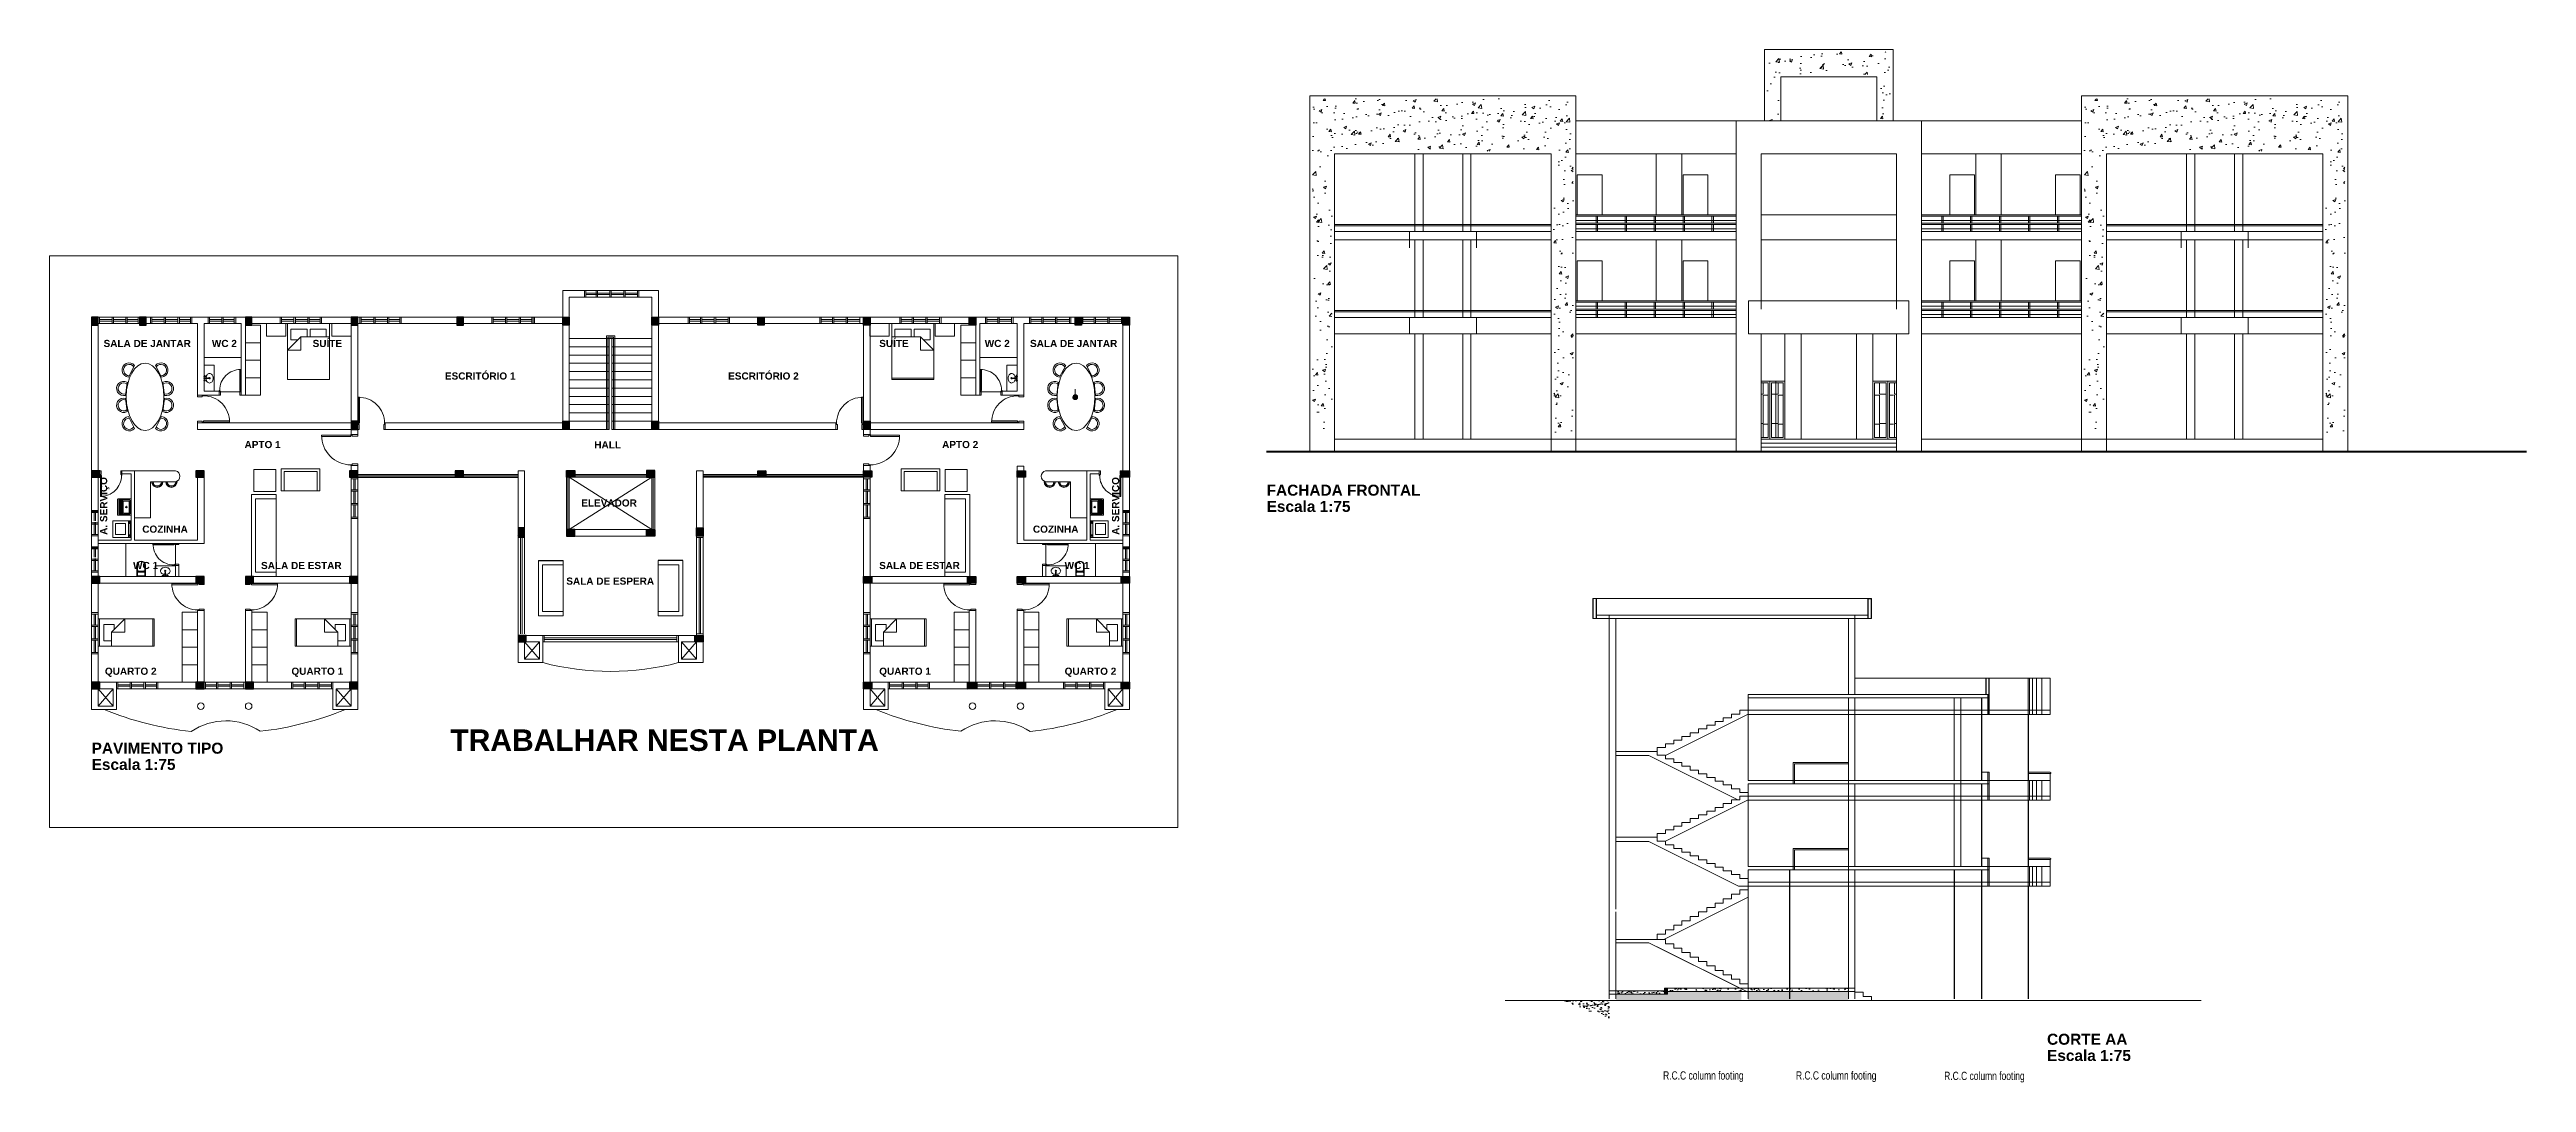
# Model space of a CAD drawing. Header units: millimetres. Extents: x 4398 to 4524, y 1896 to 1957.
# Drawn here: x 4398 to 4487.9, y 1920 to 1957.5 of the extents above; entities that cross this region are included whole.
import ezdxf

# ---------------------------------------------------------------- set-up
doc = ezdxf.new("R2010")
doc.units = ezdxf.units.MM
doc.linetypes.add('ACAD_ISO03W100', pattern=[30, 12, -18])
for name, color, linetype, lineweight in [('C-Moveis', 7, 'Continuous', 5), ('C-Paredes-Acessorios', 20, 'Continuous', 5), ('C-Peças-Diversos', 7, 'Continuous', 5), ('C-Portas', 7, 'Continuous', 5), ('C-Texto', 4, 'Continuous', 9)]:
    doc.layers.add(name, color=color, linetype=linetype, lineweight=lineweight)
doc.layers.add('C-Pilares', color=7, linetype='Continuous', plot=False)
doc.styles.add('BOLD', font='arialbd.ttf')
doc.styles.add('sr', font='swisscl.ttf', dxfattribs={"height": 25})
pattern_1 = [(50, (4272.0849, 1672.0855), (1.0758903, -0.0941282), [0.1125, -1.2375]), (355, (4272.0849, 1672.0855), (-0.208127, 1.1282882), [0.09, -0.99]), (100.4514, (4272.1746, 1672.0777), (0.867764, 1.0341593), [0.0956103, -1.051713]), (46.1842, (4272.0849, 1672.3855), (1.6008616, -0.2482785), [0.16875, -1.85625]), (96.6356, (4272.2183, 1672.3648), (1.401994, 1.461177), [0.1434154, -1.5775695]), (351.1842, (4272.0849, 1672.3855), (1.401993, 1.461178), [0.135, -1.485]), (21, (4272.2349, 1672.3105), (0.8953606, -0.6039283), [0.1125, -1.2375]), (326, (4272.2349, 1672.3105), (0.364973, 1.087725), [0.09, -0.99]), (71.4514, (4272.3095, 1672.2602), (1.260334, 0.4837957), [0.0956103, -1.051713]), (37.5, (4272.0849, 1672.0855), (0.0182398, 0.4993408), [0, -0.978, 0, -1.005, 0, -0.99375]), (7.5, (4272.0849, 1672.0855), (0.3946043, 0.5916176), [0, -0.573, 0, -0.9555, 0, -0.37875]), (327.5, (4271.7504, 1672.0855), (0.80073365, -0.0338323), [0, -0.375, 0, -1.17, 0, -1.5525]), (317.5, (4271.6004, 1672.0855), (0.8747793, 0.1501575), [0, -0.4875, 0, -0.777, 0, -1.1025])]
pattern_2 = [(37.5, (4145.43872, 1587.51586), (-0.006299336, 0.192682377), [0, -0.152, 0, -0.17, 0, -0.1625]), (7.5, (4145.43872, 1587.51586), (0.17697767, 0.2822146), [0, -0.082, 0, -0.137, 0, -0.0525]), (327.5, (4145.31572, 1587.51586), (0.311414186, 0.000565905), [0, -0.05, 0, -0.18, 0, -0.235]), (317.5, (4145.31572, 1587.51586), (0.30061266, 0.08776756), [0, -0.025, 0, -0.118, 0, -0.135])]

msp = doc.modelspace()

# ---------------------------------------------------------------- texts
at = {"layer": 'C-Texto'}
for s, height, style, p in [('SALA DE JANTAR', 0.26, 'BOLD', (4399.912, 1946.686)), ('WC 2', 0.26, 'BOLD', (4403.844, 1946.686)), ('SUÍTE', 0.26, 'BOLD', (4407.501, 1946.686)), ('SUÍTE', 0.26, 'BOLD', (4428.071, 1946.686)), ('WC 2', 0.26, 'BOLD', (4431.902, 1946.686)), ('SALA DE JANTAR', 0.26, 'BOLD', (4433.546, 1946.686)), ('ESCRITÓRIO 1', 0.26, 'BOLD', (4412.303, 1945.504)), ('ESCRITÓRIO 2', 0.26, 'BOLD', (4422.586, 1945.504)), ('APTO 1', 0.26, 'BOLD', (4405.03, 1943.015)), ('HALL', 0.26, 'BOLD', (4417.727, 1943.005)), ('APTO 2', 0.26, 'BOLD', (4430.354, 1943.015)), ('FACHADA FRONTAL', 0.4, 'BOLD', (4442.136, 1941.287)), ('ELEVADOR', 0.26, 'BOLD', (4417.254, 1940.894)), ('Escala 1:75', 0.4, 'BOLD', (4442.136, 1940.697)), ('COZINHA', 0.26, 'BOLD', (4401.316, 1939.942)), ('COZINHA', 0.26, 'BOLD', (4433.651, 1939.942)), ('WC 1', 0.26, 'BOLD', (4400.984, 1938.622)), ('SALA DE ESTAR', 0.26, 'BOLD', (4405.629, 1938.622)), ('SALA DE ESTAR', 0.26, 'BOLD', (4428.071, 1938.622)), ('WC 1', 0.26, 'BOLD', (4434.802, 1938.622)), ('SALA DE ESPERA', 0.26, 'BOLD', (4416.71, 1938.055)), ('QUARTO 2', 0.26, 'BOLD', (4399.96, 1934.782)), ('QUARTO 1', 0.26, 'BOLD', (4406.732, 1934.782)), ('QUARTO 1', 0.26, 'BOLD', (4428.071, 1934.782)), ('QUARTO 2', 0.26, 'BOLD', (4434.802, 1934.782)), ('PAVIMENTO TIPO', 0.4, 'BOLD', (4399.479, 1931.917)), ('Escala 1:75', 0.4, 'BOLD', (4399.479, 1931.327)), ('CORTE AA', 0.4, 'BOLD', (4470.468, 1921.348)), ('Escala 1:75', 0.4, 'BOLD', (4470.468, 1920.758)), ('R.C.C column footing', 0.3, 'sr', (4456.529, 1920.083)), ('R.C.C column footing', 0.3, 'sr', (4461.352, 1920.083)), ('R.C.C column footing', 0.3, 'sr', (4466.732, 1920.068))]:
    msp.add_text(s, height=height, dxfattribs=dict(at, style=style)).set_placement(p)
at = {"layer": 'C-Texto', "style": 'BOLD'}
for p in [(4400.045, 1939.865), (4436.782, 1939.865)]:
    msp.add_text('A. SERVIÇO', height=0.26, rotation=90, dxfattribs=at).set_placement(p)
at = {"layer": 'C-Texto', "color": 5, "style": 'BOLD'}
msp.add_text('TRABALHAR NESTA PLANTA', height=0.78, dxfattribs=at).set_placement((4412.501, 1932.019))

# ---------------------------------------------------------------- blocks, each defined once
blk = doc.blocks.new('Lvt-b-pl')
for p, q in [((5, 0), (5, 2)), ((5, 0), (5, -2)), ((26, 0), (26, 1)), ((26, 0), (26, -1))]:
    blk.add_line(p, q)
for points in [[(47, 0, 0.073281), (45, 9, 0.084248), (42, 16, 0.106469), (36, 20, 0.130159), (31, 22, 0.130159), (25, 20, 0.106469), (19, 16, 0.084248), (16, 9, 0.058268), (15, 2, 0.073281)], [(15, -2, 0.059592), (16, -9, 0.084248), (19, -16, 0.106469), (25, -20, 0.130159), (31, -22, 0.130159), (36, -20, 0.106469), (42, -16, 0.084248), (45, -9, 0.073281), (47, 0, 0.073281)]]:
    blk.add_lwpolyline(points, format="xyb")
for centre, radius in [((8, 10), 3.5), ((8, 10), 2.5), ((8, 10), 2.4), ((31, 0), 3), ((31, 0), 1.75), ((8, -10), 3.5), ((8, -10), 2.5), ((8, -10), 2.4)]:
    blk.add_circle(centre, radius)
for centre, radius, start, end in [((6, 2), 0.2, 89.1103, 180), ((1, -283), 285, 85.161, 89.1103), ((25, 1), 0.2, 0, 85.161), ((6, -2), 0.2, 180, 270.8897), ((1, 283), 285, 270.8897, 274.839), ((25, -1), 0.2, 274.839, 0)]:
    blk.add_arc(centre, radius, start, end)
blk = doc.blocks.new('Vas-a-pl')
for p, q in [((2, 17), (2, -17)), ((53, 19), (4, 19)), ((4, 15), (4, -15)), ((19, 17), (6, 17)), ((21, 15), (21, -15)), ((23, 19), (23, -19)), ((25, 19), (25, -19)), ((25, 14), (25, 12)), ((28, 14), (25, 14)), ((28, 12), (25, 12)), ((26, 14), (26, -14)), ((53, 16), (28, 16)), ((28, 14), (28, 12)), ((4, -19), (53, -19)), ((6, -17), (19, -17)), ((25, -12), (25, -14)), ((25, -12), (28, -12)), ((25, -14), (28, -14)), ((28, -12), (28, -14)), ((28, -16), (53, -16))]:
    blk.add_line(p, q)
for centre, radius, start, end in [((4, 17), 2, 90, 180), ((6, 15), 2, 90, 180), ((19, 15), 2, 0, 90), ((28, 14), 2, 90, 180), ((53, 0), 19, 270, 90), ((53, 0), 16.5, 0, 90), ((53, 0), 16.5, 270, 0), ((4, -17), 2, 180, 270), ((6, -15), 2, 180, 270), ((19, -15), 2, 270, 0), ((28, -14), 2, 180, 270)]:
    blk.add_arc(centre, radius, start, end)
blk = doc.blocks.new('tanque_05')
for p, q in [((-0.258, -0.325), (0.258, -0.325)), ((0.258, -0.331), (-0.258, -0.331)), ((-0.258, -0.345), (0.258, -0.345)), ((0.258, -0.351), (-0.258, -0.351)), ((-0.258, -0.365), (0.258, -0.365)), ((0.258, -0.372), (-0.258, -0.372)), ((-0.258, -0.386), (0.258, -0.386)), ((0.258, -0.392), (-0.258, -0.392)), ((-0.258, -0.406), (0.258, -0.406)), ((0.258, -0.412), (-0.258, -0.412)), ((-0.258, -0.426), (0.258, -0.426)), ((-0.251, -0.447), (0.251, -0.447))]:
    blk.add_line(p, q)
for points in [[(-0.269, -0.492), (0.269, -0.492, 0.414214), (0.299, -0.461), (0.299, -0.01, 0.414214), (0.289, 0), (-0.289, 0, 0.414214), (-0.299, -0.01), (-0.299, -0.461, 0.414214)], [(-0.198, -0.289), (0.198, -0.289, 0.414214), (0.218, -0.269), (0.218, -0.086, 0.414214), (0.198, -0.066), (-0.198, -0.066, 0.414214), (-0.218, -0.086), (-0.218, -0.269, 0.414214)]]:
    blk.add_lwpolyline(points, format="xyb", close=True)
for points in [[(0.258, -0.281), (0.258, -0.061, 0.414214), (0.238, -0.041), (-0.238, -0.041, 0.414214), (-0.258, -0.061), (-0.258, -0.281)], [(-0.258, -0.282), (-0.258, -0.301, 0.414214), (-0.248, -0.311), (-0.236, -0.311), (0.234, -0.311), (0.248, -0.311, 0.414214), (0.258, -0.301), (0.258, -0.282)], [(-0.258, -0.309), (-0.258, -0.431, 0.414214), (-0.238, -0.451), (0.238, -0.451, 0.414214), (0.258, -0.431), (0.258, -0.309, 0.414214)]]:
    blk.add_lwpolyline(points, format="xyb")
blk.add_lwpolyline([(0.258, -0.432), (-0.258, -0.432)])
blk.add_circle((0, -0.172), 0.0284)
blk = doc.blocks.new('maq. lavar _01')
for p, q in [((0.033, 0.295), (0.033, -0.304)), ((0.13, 0.295), (0.033, 0.295)), ((0.063, 0.295), (0.063, -0.304)), ((0.13, 0.295), (0.692, 0.295)), ((0.13, -0.304), (0.13, 0.295)), ((0.692, 0.295), (0.692, -0.304)), ((0.033, -0.304), (0.13, -0.304)), ((0.692, -0.304), (0.13, -0.304)), ((0.648, -0.304), (0.632, -0.304))]:
    blk.add_line(p, q)
for points in [[(0.102, 0.247, 0.130158), (0.095, 0.245, 0.106469), (0.088, 0.239, 0.084248), (0.084, 0.231, 0.073281), (0.083, 0.221, 0.073281), (0.084, 0.211, 0.084248), (0.088, 0.203, 0.106469), (0.095, 0.197, 0.130158), (0.102, 0.195, 0.130158), (0.108, 0.197, 0.106469), (0.115, 0.203, 0.084248), (0.119, 0.211, 0.073281), (0.12, 0.221, 0.073281), (0.119, 0.231, 0.084248), (0.115, 0.239, 0.106469), (0.108, 0.245, 0.130158)], [(0.102, -0.217, 0.130158), (0.095, -0.219, 0.106469), (0.088, -0.225, 0.084248), (0.084, -0.233, 0.073281), (0.083, -0.243, 0.073281), (0.084, -0.253, 0.084248), (0.088, -0.261, 0.106469), (0.095, -0.267, 0.130158), (0.102, -0.269, 0.130158), (0.108, -0.267, 0.106469), (0.115, -0.261, 0.084248), (0.119, -0.253, 0.073281), (0.12, -0.243, 0.073281), (0.119, -0.233, 0.084248), (0.115, -0.225, 0.106469), (0.108, -0.219, 0.130158)]]:
    blk.add_lwpolyline(points, format="xyb", close=True)
blk.add_lwpolyline([(0.235, -0.217), (0.235, 0.193), (0.599, 0.193), (0.599, -0.217)], close=True)
blk = doc.blocks.new('d9-2')
at = {"layer": 'C-Portas'}
for p, q in [((-0.06, 0.2), (-0.06, 1.05)), ((-0.06, 1.05), (-0.02, 1.05)), ((-0.02, 1.05), (-0.02, 0.2)), ((-0.88, 0.2), (-0.9, 0.2)), ((-0.9, 0.2), (-0.9, 0)), ((-0.9, 0), (-0.85, 0)), ((-0.88, 0.16), (-0.88, 0.2)), ((-0.85, 0.16), (-0.88, 0.16)), ((-0.85, 0), (-0.85, 0.16)), ((-0.02, 0.2), (-0.06, 0.2)), ((-0.05, 0), (-0.05, 0.16)), ((-0.05, 0.16), (-0.02, 0.16)), ((0, 0), (-0.05, 0)), ((-0.02, 0.16), (-0.02, 0.2)), ((-0.02, 0.2), (0, 0.2)), ((0, 0.2), (0, 0))]:
    blk.add_line(p, q, dxfattribs=at)
blk.add_arc((-0.03, 0.2), 0.85, 89.32988, 180, dxfattribs=at)
blk = doc.blocks.new('A$C2A3D30EB')
at = {"layer": 'C-Pilares'}
for color, points in [(6, [(0, 0), (24, 30), (0, 30)]), (6, [(24, 30), (0, 30), (0, 0)]), (135, [(24, 30), (0, 0), (24, 0)])]:
    blk.add_hatch(color=color, dxfattribs=at).paths.add_polyline_path(points)
blk.add_line((24, 30), (0, 0), dxfattribs=at)
at = {"layer": 'C-Pilares', "color": 7}
blk.add_lwpolyline([(0, 0), (24, 0), (24, 30), (0, 30)], close=True, dxfattribs=at)
blk = doc.blocks.new('A$C24FA0D86')
blk.add_line((0, 2), (0.9, 2))
at = {"layer": 'C-Moveis'}
for p, q in [((0.9, 2), (0, 2)), ((0, 2), (0, 0)), ((0.9, 1.85), (0.15, 1.85)), ((0.15, 1.85), (0.15, 0.15)), ((0.9, 0), (0.9, 2)), ((0.9, 0), (0.9, 1.85)), ((0.15, 0.15), (0.9, 0.15)), ((0, 0), (0.9, 0))]:
    blk.add_line(p, q, dxfattribs=at)
blk.add_lwpolyline([(0, 2), (0, 0), (0.9, 0), (0.9, 2)], dxfattribs=at)
blk = doc.blocks.new('RECTANG')
for p, q in [((1, 1), (0, 1)), ((0, 1), (0, 0)), ((1, 0), (1, 1)), ((0, 0), (1, 0))]:
    blk.add_line(p, q)
blk = doc.blocks.new('A$C7F7D7C09')
at = {"layer": 'C-Moveis'}
for p, q in [((0.051, 0), (0.051, 0.991)), ((0.483, 0.508), (0.965, 0.991)), ((0.965, 0.991), (0.965, 0.508)), ((1.981, 0.991), (1.981, 0)), ((0.584, 0.787), (0.203, 0.787)), ((0.203, 0.787), (0.203, 0.203)), ((0.203, 0.203), (0.483, 0.203)), ((0.483, 0), (0.483, 0.508)), ((0.965, 0.508), (0.483, 0.508)), ((0.584, 0.61), (0.584, 0.787))]:
    blk.add_line(p, q, dxfattribs=at)
at = {"layer": 'C-Moveis', "xscale": 2.032000000006519, "yscale": 0.9906000000191852, "zscale": 2.032000000006519, "rotation": 180}
blk.add_blockref('RECTANG', (2.032, 0.991), dxfattribs=at)

# ---------------------------------------------------------------- hatches: boundary and pattern name
at = {"layer": 'C-Moveis'}
h = msp.add_hatch(dxfattribs=at)
h.set_pattern_fill('ANSI31', color=256, scale=0.01, angle=-90)
h.set_pattern_definition([(315, (-150519.8387877, -382089.8602642), (0.000883883476483, 0.000883883476483), [])])
h.paths.add_polyline_path([(4435.189, 1944.951, -1), (4435.189, 1944.779, -1)])
h.paths.add_polyline_path([(4435.189, 1944.84, 1), (4435.189, 1944.889, 1)], flags=16)
h = msp.add_hatch(dxfattribs=at)
h.set_pattern_fill('ANSI31', color=256, scale=0.01, angle=-90)
h.set_pattern_definition([(315, (-150523.4951777, -382090.0929722), (0.000883883476483, 0.000883883476483), [])])
h.paths.add_polyline_path([(4435.189, 1944.951, -1), (4435.189, 1944.779, -1)])
h.paths.add_polyline_path([(4435.189, 1944.84, 1), (4435.189, 1944.889, 1)], flags=16)
at = {"layer": 'C-Paredes-Acessorios'}
h = msp.add_hatch(dxfattribs=at)
h.set_pattern_fill('AR-CONC', color=256, scale=0.15, style=0)
h.set_pattern_definition(pattern_1)
h.paths.add_polyline_path([(4464.804, 1954.904), (4464.364, 1954.904), (4464.364, 1956.584), (4460.724, 1956.584), (4460.724, 1954.904), (4460.284, 1954.904), (4460.284, 1957.41), (4464.804, 1957.41)])
h = msp.add_hatch(dxfattribs=at)
h.set_pattern_fill('AR-CONC', color=256, scale=0.15, style=0)
h.set_pattern_definition(pattern_1)
h.paths.add_polyline_path([(4449.802, 1955.007, 0.07654), (4447.266, 1955.007), (4447.992, 1953.804), (4449.075, 1953.804)], flags=17)
edge = h.paths.add_edge_path()
edge.add_line((4449.802, 1955.007), (4449.075, 1953.804))
edge.add_line((4449.075, 1953.804), (4452.564, 1953.804))
edge.add_line((4452.564, 1953.804), (4452.564, 1943.594))
edge.add_line((4452.564, 1943.594), (4453.264, 1943.594))
edge.add_line((4453.264, 1943.594), (4453.264, 1955.704))
edge.add_line((4453.264, 1955.704), (4443.804, 1955.704))
edge.add_line((4443.804, 1955.704), (4443.804, 1943.594))
edge.add_line((4443.804, 1943.594), (4444.504, 1943.594))
edge.add_line((4444.504, 1943.594), (4444.504, 1953.804))
edge.add_line((4444.504, 1953.804), (4447.992, 1953.804))
edge.add_line((4447.992, 1953.804), (4447.266, 1955.007))
edge.add_arc((4448.534, 1946.774), 8.331, 81.24625, 98.75375, ccw=False)
h = msp.add_hatch(dxfattribs=at)
h.set_pattern_fill('AR-CONC', color=256, scale=0.15, style=0)
h.set_pattern_definition([(50, (4300.1049, 1672.0855), (1.0758903, -0.0941282), [0.1125, -1.2375]), (355, (4300.1049, 1672.0855), (-0.208127, 1.1282882), [0.09, -0.99]), (100.4514, (4300.1946, 1672.0777), (0.867764, 1.0341593), [0.0956103, -1.051713]), (46.1842, (4300.1049, 1672.3855), (1.6008616, -0.2482785), [0.16875, -1.85625]), (96.6356, (4300.2383, 1672.3648), (1.401994, 1.461177), [0.1434154, -1.5775695]), (351.1842, (4300.1049, 1672.3855), (1.401993, 1.461178), [0.135, -1.485]), (21, (4300.2549, 1672.3105), (0.8953606, -0.6039283), [0.1125, -1.2375]), (326, (4300.2549, 1672.3105), (0.364973, 1.087725), [0.09, -0.99]), (71.4514, (4300.3295, 1672.2602), (1.260334, 0.4837957), [0.0956103, -1.051713]), (37.5, (4300.1049, 1672.0855), (0.0182398, 0.4993408), [0, -0.978, 0, -1.005, 0, -0.99375]), (7.5, (4300.1049, 1672.0855), (0.3946043, 0.5916176), [0, -0.573, 0, -0.9555, 0, -0.37875]), (327.5, (4299.7704, 1672.0855), (0.80073365, -0.0338323), [0, -0.375, 0, -1.17, 0, -1.5525]), (317.5, (4299.6204, 1672.0855), (0.8747793, 0.1501575), [0, -0.4875, 0, -0.777, 0, -1.1025])])
h.paths.add_polyline_path([(4477.822, 1955.007, 0.07654), (4475.286, 1955.007), (4476.012, 1953.804), (4477.095, 1953.804)], flags=17)
edge = h.paths.add_edge_path()
edge.add_line((4477.822, 1955.007), (4477.095, 1953.804))
edge.add_line((4477.095, 1953.804), (4480.584, 1953.804))
edge.add_line((4480.584, 1953.804), (4480.584, 1943.594))
edge.add_line((4480.584, 1943.594), (4481.284, 1943.594))
edge.add_line((4481.284, 1943.594), (4481.284, 1955.704))
edge.add_line((4481.284, 1955.704), (4471.824, 1955.704))
edge.add_line((4471.824, 1955.704), (4471.824, 1943.594))
edge.add_line((4471.824, 1943.594), (4472.524, 1943.594))
edge.add_line((4472.524, 1943.594), (4472.524, 1953.804))
edge.add_line((4472.524, 1953.804), (4476.012, 1953.804))
edge.add_line((4476.012, 1953.804), (4475.286, 1955.007))
edge.add_arc((4476.554, 1946.774), 8.331, 81.24625, 98.75375, ccw=False)
h = msp.add_hatch(dxfattribs=at)
h.set_pattern_fill('AR-SAND', color=256, scale=0.1, style=0)
h.set_pattern_definition(pattern_2)
h.paths.add_polyline_path([(4454.574, 1922.955), (4454.574, 1922.288), (4454.156, 1922.571), (4453.851, 1922.564), (4453.535, 1922.7), (4452.813, 1922.955)])
h = msp.add_hatch(dxfattribs=at)
h.set_pattern_fill('AR-CONC', color=256, scale=0.05, style=0)
h.set_pattern_definition([(50, (4858.00547, 1637.4284), (0.3586301, -0.03137607), [0.0375, -0.4125]), (355, (4858.00547, 1637.4284), (-0.06937567, 0.37609607), [0.03, -0.33]), (100.4514, (4858.03535, 1637.4258), (0.2892547, 0.34471977), [0.0318701, -0.35057106]), (46.1842, (4858.00547, 1637.5284), (0.53362052, -0.0827595), [0.05625, -0.61875]), (96.6356, (4858.04993, 1637.5215), (0.46733135, 0.48705894), [0.04780514, -0.5258565]), (351.1842, (4858.00547, 1637.5284), (0.467331, 0.4870593), [0.045, -0.495]), (21, (4858.05547, 1637.5034), (0.29845353, -0.20130945), [0.0375, -0.4125]), (326, (4858.05547, 1637.5034), (0.12165767, 0.36257502), [0.03, -0.33]), (71.4514, (4858.08034, 1637.48663), (0.42011131, 0.16126525), [0.0318701, -0.35057106]), (37.5, (4858.00547, 1637.42841), (0.006079928, 0.166446927), [0, -0.326, 0, -0.335, 0, -0.33125]), (7.5, (4858.00547, 1637.42841), (0.13153477, 0.197205856), [0, -0.191, 0, -0.3185, 0, -0.12625]), (327.5, (4857.89397, 1637.42841), (0.266911218, -0.011277436), [0, -0.125, 0, -0.39, 0, -0.5175]), (317.5, (4857.84397, 1637.4284), (0.29159308, 0.05005249), [0, -0.1625, 0, -0.259, 0, -0.3675])])
h.paths.add_polyline_path([(4456.694, 1923.185), (4454.814, 1923.185), (4454.814, 1923.305), (4456.694, 1923.305)])
h.paths.add_polyline_path([(4456.694, 1923.405), (4456.694, 1923.305), (4459.374, 1923.305), (4459.374, 1923.405)])
h = msp.add_hatch(dxfattribs=at)
h.set_pattern_fill('AR-SAND', color=256, scale=0.1, style=0)
h.set_pattern_definition(pattern_2)
h.paths.add_polyline_path([(4463.254, 1922.955), (4463.254, 1923.305), (4459.614, 1923.305), (4459.614, 1922.955)])
h.paths.add_polyline_path([(4456.694, 1923.305), (4456.694, 1923.185), (4454.814, 1923.185), (4454.814, 1922.955), (4459.374, 1922.955), (4459.374, 1923.305)])
msp.add_hatch(color=256, dxfattribs=at).paths.add_polyline_path([(4456.574, 1923.405), (4456.694, 1923.405), (4456.694, 1923.185), (4456.574, 1923.185)])
h = msp.add_hatch(dxfattribs=at)
h.set_pattern_fill('AR-CONC', color=256, scale=0.05, style=0)
h.set_pattern_definition([(50, (4145.43872, 1587.51586), (0.3586301, -0.03137607), [0.0375, -0.4125]), (355, (4145.43872, 1587.51586), (-0.06937567, 0.37609607), [0.03, -0.33]), (100.4514, (4145.4686, 1587.51325), (0.2892547, 0.34471977), [0.0318701, -0.35057106]), (46.1842, (4145.43872, 1587.61586), (0.53362052, -0.0827595), [0.05625, -0.61875]), (96.6356, (4145.4832, 1587.60896), (0.46733135, 0.48705894), [0.04780514, -0.5258565]), (351.1842, (4145.4387, 1587.61586), (0.467331, 0.4870593), [0.045, -0.495]), (21, (4145.48872, 1587.59086), (0.29845353, -0.20130945), [0.0375, -0.4125]), (326, (4145.48872, 1587.59086), (0.12165767, 0.36257502), [0.03, -0.33]), (71.4514, (4145.5136, 1587.5741), (0.42011131, 0.16126525), [0.0318701, -0.35057106]), (37.5, (4145.43872, 1587.51586), (0.006079928, 0.166446927), [0, -0.326, 0, -0.335, 0, -0.33125]), (7.5, (4145.43872, 1587.51586), (0.13153477, 0.197205856), [0, -0.191, 0, -0.3185, 0, -0.12625]), (327.5, (4145.32722, 1587.51586), (0.26691122, -0.011277436), [0, -0.125, 0, -0.39, 0, -0.5175]), (317.5, (4145.27722, 1587.51586), (0.29159308, 0.05005249), [0, -0.1625, 0, -0.259, 0, -0.3675])])
h.paths.add_polyline_path([(4463.254, 1923.405), (4459.614, 1923.405), (4459.614, 1923.305), (4463.254, 1923.305)])

# ---------------------------------------------------------------- linework, layer by layer
at = {"layer": 'C-Moveis'}
for p, q in [((4405.609, 1946.84), (4405.059, 1946.84)), ((4405.299, 1947.475), (4405.609, 1947.475)), ((4405.609, 1947.475), (4405.609, 1944.935)), ((4407.069, 1947.052), (4406.587, 1946.57)), ((4406.714, 1946.951), (4406.714, 1947.332)), ((4406.714, 1947.332), (4407.298, 1947.332)), ((4406.968, 1946.951), (4406.714, 1946.951)), ((4408.111, 1947.052), (4407.069, 1947.052)), ((4407.069, 1946.57), (4407.069, 1947.052)), ((4407.298, 1947.332), (4407.298, 1947.052)), ((4407.412, 1947.332), (4407.996, 1947.332)), ((4407.412, 1947.052), (4407.412, 1947.332)), ((4407.996, 1947.332), (4407.996, 1947.052)), ((4428.527, 1947.052), (4429.568, 1947.052)), ((4429.225, 1947.332), (4428.641, 1947.332)), ((4428.641, 1947.332), (4428.641, 1947.052)), ((4429.225, 1947.052), (4429.225, 1947.332)), ((4429.339, 1947.332), (4429.339, 1947.052)), ((4429.924, 1947.332), (4429.339, 1947.332)), ((4429.568, 1947.052), (4430.051, 1946.57)), ((4429.568, 1946.57), (4429.568, 1947.052)), ((4429.67, 1946.951), (4429.924, 1946.951)), ((4429.924, 1946.951), (4429.924, 1947.332)), ((4431.029, 1947.475), (4431.029, 1944.935)), ((4431.029, 1947.475), (4431.029, 1944.935)), ((4431.029, 1946.84), (4431.579, 1946.84)), ((4431.029, 1946.84), (4431.579, 1946.84)), ((4401.04, 1946.02), (4400.82, 1945.591)), ((4401.797, 1946.02), (4402.017, 1945.591)), ((4405.609, 1946.205), (4405.059, 1946.205)), ((4406.587, 1946.57), (4407.069, 1946.57)), ((4430.051, 1946.57), (4429.568, 1946.57)), ((4431.029, 1946.205), (4431.579, 1946.205)), ((4431.029, 1946.205), (4431.579, 1946.205)), ((4434.84, 1946.02), (4434.62, 1945.591)), ((4434.84, 1946.02), (4434.62, 1945.591)), ((4435.597, 1946.02), (4435.817, 1945.591)), ((4435.597, 1946.02), (4435.817, 1945.591)), ((4400.714, 1944.93), (4400.768, 1945.409)), ((4402.123, 1944.93), (4402.069, 1945.409)), ((4405.609, 1945.57), (4405.059, 1945.57)), ((4430.051, 1945.554), (4428.527, 1945.554)), ((4431.029, 1945.57), (4431.579, 1945.57)), ((4431.029, 1945.57), (4431.579, 1945.57)), ((4434.514, 1944.93), (4434.568, 1945.409)), ((4434.514, 1944.93), (4434.568, 1945.409)), ((4435.189, 1944.865), (4435.189, 1945.154)), ((4435.189, 1944.865), (4435.189, 1945.154)), ((4435.923, 1944.93), (4435.869, 1945.409)), ((4435.923, 1944.93), (4435.869, 1945.409)), ((4400.714, 1944.82), (4400.768, 1944.341)), ((4401.04, 1943.73), (4400.82, 1944.159)), ((4401.797, 1943.73), (4402.017, 1944.159)), ((4402.123, 1944.82), (4402.069, 1944.341)), ((4405.609, 1944.935), (4405.059, 1944.935)), ((4431.029, 1944.935), (4431.579, 1944.935)), ((4431.029, 1944.935), (4431.579, 1944.935)), ((4434.514, 1944.82), (4434.568, 1944.341)), ((4434.514, 1944.82), (4434.568, 1944.341)), ((4434.84, 1943.73), (4434.62, 1944.159)), ((4434.84, 1943.73), (4434.62, 1944.159)), ((4435.597, 1943.73), (4435.817, 1944.159)), ((4435.597, 1943.73), (4435.817, 1944.159)), ((4435.923, 1944.82), (4435.869, 1944.341)), ((4435.923, 1944.82), (4435.869, 1944.341)), ((4401.739, 1941.701), (4401.712, 1941.68)), ((4401.759, 1941.68), (4401.736, 1941.655)), ((4401.964, 1941.68), (4401.987, 1941.655)), ((4401.984, 1941.701), (4402.011, 1941.68)), ((4402.254, 1941.701), (4402.227, 1941.68)), ((4402.273, 1941.68), (4402.25, 1941.655)), ((4402.479, 1941.68), (4402.502, 1941.655)), ((4402.498, 1941.701), (4402.525, 1941.68)), ((4402.564, 1941.795), (4402.581, 1941.795)), ((4434.073, 1941.795), (4434.056, 1941.795)), ((4434.073, 1941.795), (4434.056, 1941.795)), ((4434.139, 1941.701), (4434.112, 1941.68)), ((4434.139, 1941.701), (4434.112, 1941.68)), ((4434.158, 1941.68), (4434.136, 1941.655)), ((4434.158, 1941.68), (4434.136, 1941.655)), ((4434.364, 1941.68), (4434.387, 1941.655)), ((4434.364, 1941.68), (4434.387, 1941.655)), ((4434.383, 1941.701), (4434.41, 1941.68)), ((4434.383, 1941.701), (4434.41, 1941.68)), ((4434.653, 1941.701), (4434.626, 1941.68)), ((4434.653, 1941.701), (4434.626, 1941.68)), ((4434.673, 1941.68), (4434.65, 1941.655)), ((4434.673, 1941.68), (4434.65, 1941.655)), ((4434.878, 1941.68), (4434.901, 1941.655)), ((4434.878, 1941.68), (4434.901, 1941.655)), ((4434.898, 1941.701), (4434.925, 1941.68)), ((4434.898, 1941.701), (4434.925, 1941.68)), ((4402.769, 1937.055), (4402.769, 1934.515)), ((4403.319, 1937.055), (4402.769, 1937.055)), ((4405.299, 1937.055), (4405.849, 1937.055)), ((4405.849, 1937.055), (4405.849, 1934.515)), ((4430.789, 1937.055), (4430.789, 1934.515)), ((4431.339, 1937.055), (4430.789, 1937.055)), ((4430.789, 1937.055), (4430.789, 1934.515)), ((4431.339, 1937.055), (4430.789, 1937.055)), ((4433.319, 1937.055), (4433.869, 1937.055)), ((4433.319, 1937.055), (4433.869, 1937.055)), ((4433.869, 1937.055), (4433.869, 1934.515)), ((4433.869, 1937.055), (4433.869, 1934.515)), ((4402.769, 1936.42), (4403.319, 1936.42)), ((4405.849, 1936.42), (4405.299, 1936.42)), ((4430.789, 1936.42), (4431.339, 1936.42)), ((4430.789, 1936.42), (4431.339, 1936.42)), ((4433.869, 1936.42), (4433.319, 1936.42)), ((4433.869, 1936.42), (4433.319, 1936.42)), ((4402.769, 1935.785), (4403.319, 1935.785)), ((4402.769, 1935.15), (4403.319, 1935.15)), ((4405.849, 1935.785), (4405.299, 1935.785)), ((4405.849, 1935.15), (4405.299, 1935.15)), ((4430.789, 1935.785), (4431.339, 1935.785)), ((4430.789, 1935.785), (4431.339, 1935.785)), ((4430.789, 1935.15), (4431.339, 1935.15)), ((4430.789, 1935.15), (4431.339, 1935.15)), ((4433.869, 1935.785), (4433.319, 1935.785)), ((4433.869, 1935.785), (4433.319, 1935.785)), ((4433.869, 1935.15), (4433.319, 1935.15)), ((4433.869, 1935.15), (4433.319, 1935.15))]:
    msp.add_line(p, q, dxfattribs=at)
for points in [[(4406.533, 1947.535), (4405.833, 1947.535), (4405.833, 1947.085), (4406.533, 1947.085)], [(4408.902, 1947.535), (4408.202, 1947.535), (4408.202, 1947.085), (4408.902, 1947.085)], [(4427.735, 1947.535), (4428.435, 1947.535), (4428.435, 1947.085), (4427.735, 1947.085)], [(4427.735, 1947.535), (4428.435, 1947.535), (4428.435, 1947.085), (4427.735, 1947.085)], [(4430.104, 1947.535), (4430.804, 1947.535), (4430.804, 1947.085), (4430.104, 1947.085)], [(4430.104, 1947.535), (4430.804, 1947.535), (4430.804, 1947.085), (4430.104, 1947.085)], [(4406.168, 1941.444), (4406.168, 1942.244), (4405.368, 1942.244), (4405.368, 1941.444)], [(4407.764, 1941.466), (4407.764, 1942.266), (4406.364, 1942.266), (4406.364, 1941.466)], [(4407.664, 1941.466), (4407.664, 1942.166), (4406.464, 1942.166), (4406.464, 1941.466)], [(4428.873, 1941.466), (4428.873, 1942.266), (4430.273, 1942.266), (4430.273, 1941.466)], [(4428.873, 1941.466), (4428.873, 1942.266), (4430.273, 1942.266), (4430.273, 1941.466)], [(4428.973, 1941.466), (4428.973, 1942.166), (4430.173, 1942.166), (4430.173, 1941.466)], [(4428.973, 1941.466), (4428.973, 1942.166), (4430.173, 1942.166), (4430.173, 1941.466)], [(4430.469, 1941.444), (4430.469, 1942.244), (4431.269, 1942.244), (4431.269, 1941.444)], [(4430.469, 1941.444), (4430.469, 1942.244), (4431.269, 1942.244), (4431.269, 1941.444)], [(4406.181, 1938.355), (4406.181, 1941.325), (4405.281, 1941.325), (4405.281, 1938.355)], [(4406.181, 1938.505), (4406.181, 1941.175), (4405.431, 1941.175), (4405.431, 1938.505)], [(4430.456, 1938.355), (4430.456, 1941.325), (4431.356, 1941.325), (4431.356, 1938.355)], [(4430.456, 1938.355), (4430.456, 1941.325), (4431.356, 1941.325), (4431.356, 1938.355)], [(4430.456, 1938.505), (4430.456, 1941.175), (4431.206, 1941.175), (4431.206, 1938.505)], [(4430.456, 1938.505), (4430.456, 1941.175), (4431.206, 1941.175), (4431.206, 1938.505)]]:
    msp.add_lwpolyline(points, close=True, dxfattribs=at)
for radius in [0.0862, 0.0862, 0.0246, 0.0246]:
    msp.add_circle((4435.189, 1944.865), radius, dxfattribs=at)
for centre, radius, start, end in [((4400.843, 1945.85), 0.26, 40.955, 264.78708), ((4400.843, 1945.85), 0.205, 34.60781, 271.13428), ((4401.994, 1945.85), 0.26, 275.21292, 139.045), ((4401.994, 1945.85), 0.205, 268.86572, 145.39219), ((4434.643, 1945.85), 0.26, 40.955, 264.78708), ((4434.643, 1945.85), 0.26, 40.955, 264.78708), ((4434.643, 1945.85), 0.205, 34.60781, 271.13428), ((4434.643, 1945.85), 0.205, 34.60781, 271.13428), ((4435.794, 1945.85), 0.26, 275.21292, 139.045), ((4435.794, 1945.85), 0.26, 275.21292, 139.045), ((4435.794, 1945.85), 0.205, 268.86572, 145.39219), ((4435.794, 1945.85), 0.205, 268.86572, 145.39219), ((4400.645, 1945.181), 0.26, 61.64715, 285.47923), ((4400.645, 1945.181), 0.205, 55.29995, 291.82643), ((4402.192, 1945.181), 0.26, 254.52077, 118.35285), ((4402.192, 1945.181), 0.205, 248.17357, 124.70005), ((4434.445, 1945.181), 0.26, 61.64715, 285.47923), ((4434.445, 1945.181), 0.26, 61.64715, 285.47923), ((4434.445, 1945.181), 0.205, 55.29995, 291.82643), ((4434.445, 1945.181), 0.205, 55.29995, 291.82643), ((4435.992, 1945.181), 0.26, 254.52077, 118.35285), ((4435.992, 1945.181), 0.26, 254.52077, 118.35285), ((4435.992, 1945.181), 0.205, 248.17357, 124.70005), ((4435.992, 1945.181), 0.205, 248.17357, 124.70005), ((4400.645, 1944.57), 0.26, 74.52077, 298.35285), ((4400.645, 1944.57), 0.205, 68.17357, 304.70005), ((4400.843, 1943.901), 0.26, 95.21292, 319.045), ((4400.843, 1943.901), 0.205, 88.86572, 325.39219), ((4401.994, 1943.901), 0.26, 220.955, 84.78708), ((4401.994, 1943.901), 0.205, 214.60781, 91.13428), ((4402.192, 1944.57), 0.26, 241.64715, 105.47923), ((4402.192, 1944.57), 0.205, 235.29995, 111.82643), ((4434.445, 1944.57), 0.26, 74.52077, 298.35285), ((4434.445, 1944.57), 0.26, 74.52077, 298.35285), ((4434.445, 1944.57), 0.205, 68.17357, 304.70005), ((4434.445, 1944.57), 0.205, 68.17357, 304.70005), ((4434.643, 1943.901), 0.26, 95.21292, 319.045), ((4434.643, 1943.901), 0.26, 95.21292, 319.045), ((4434.643, 1943.901), 0.205, 88.86572, 325.39219), ((4434.643, 1943.901), 0.205, 88.86572, 325.39219), ((4435.794, 1943.901), 0.26, 220.955, 84.78708), ((4435.794, 1943.901), 0.26, 220.955, 84.78708), ((4435.794, 1943.901), 0.205, 214.60781, 91.13428), ((4435.794, 1943.901), 0.205, 214.60781, 91.13428), ((4435.992, 1944.57), 0.26, 241.64715, 105.47923), ((4435.992, 1944.57), 0.26, 241.64715, 105.47923), ((4435.992, 1944.57), 0.205, 235.29995, 111.82643), ((4435.992, 1944.57), 0.205, 235.29995, 111.82643), ((4401.861, 1941.795), 0.205, 180, 0), ((4401.861, 1941.795), 0.188, 180, 0), ((4401.861, 1941.795), 0.154, 180, 0), ((4402.376, 1941.795), 0.205, 180, 0), ((4402.376, 1941.795), 0.188, 180, 0), ((4402.376, 1941.795), 0.154, 180, 0), ((4434.261, 1941.795), 0.205, 180, 0), ((4434.261, 1941.795), 0.205, 180, 0), ((4434.261, 1941.795), 0.188, 180, 0), ((4434.261, 1941.795), 0.188, 180, 0), ((4434.261, 1941.795), 0.154, 180, 0), ((4434.261, 1941.795), 0.154, 180, 0), ((4434.776, 1941.795), 0.205, 180, 0), ((4434.776, 1941.795), 0.205, 180, 0), ((4434.776, 1941.795), 0.188, 180, 0), ((4434.776, 1941.795), 0.188, 180, 0), ((4434.776, 1941.795), 0.154, 180, 0), ((4434.776, 1941.795), 0.154, 180, 0)]:
    msp.add_arc(centre, radius, start, end, dxfattribs=at)
msp.add_ellipse((4401.419, 1944.88), major_axis=(0, -1.22), ratio=0.561475, dxfattribs=at)
at = {"layer": 'C-Moveis', "extrusion": (0, 0, -1)}
msp.add_ellipse((4435.218, 1944.88), major_axis=(0, -1.22), ratio=0.561475, dxfattribs=at)
msp.add_ellipse((4435.218, 1944.88), major_axis=(0, -1.22), ratio=0.561475, dxfattribs=at)
at = {"layer": 'C-Paredes-Acessorios'}
for p, q in [((4471.724, 1942.894), (4471.724, 1955.804)), ((4471.724, 1955.804), (4481.384, 1955.804)), ((4481.384, 1955.804), (4481.384, 1942.894)), ((4453.364, 1954.904), (4471.724, 1954.904)), ((4459.184, 1954.904), (4459.184, 1942.894)), ((4465.904, 1954.904), (4465.904, 1942.894)), ((4471.724, 1954.904), (4471.724, 1943.594)), ((4444.604, 1953.704), (4452.464, 1953.704)), ((4444.604, 1953.704), (4444.604, 1942.894)), ((4447.514, 1953.704), (4447.514, 1950.884)), ((4447.814, 1953.704), (4447.814, 1950.884)), ((4449.254, 1953.704), (4449.254, 1950.884)), ((4449.554, 1953.704), (4449.554, 1950.884)), ((4452.464, 1953.704), (4452.464, 1942.894)), ((4453.364, 1953.704), (4459.184, 1953.704)), ((4456.282, 1953.704), (4456.282, 1951.484)), ((4457.204, 1953.704), (4457.204, 1951.484)), ((4460.084, 1953.704), (4465.004, 1953.704)), ((4460.084, 1953.704), (4460.084, 1948.064)), ((4465.004, 1953.704), (4465.004, 1948.064)), ((4465.904, 1953.704), (4471.724, 1953.704)), ((4467.884, 1953.704), (4467.884, 1951.484)), ((4468.806, 1953.704), (4468.806, 1951.484)), ((4472.624, 1953.704), (4480.484, 1953.704)), ((4472.624, 1953.704), (4472.624, 1942.894)), ((4475.534, 1953.704), (4475.534, 1950.884)), ((4475.834, 1953.704), (4475.834, 1950.884)), ((4477.274, 1953.704), (4477.274, 1950.884)), ((4477.574, 1953.704), (4477.574, 1950.884)), ((4480.484, 1953.704), (4480.484, 1942.894)), ((4453.364, 1951.434), (4459.184, 1951.434)), ((4460.084, 1951.484), (4465.004, 1951.484)), ((4465.904, 1951.434), (4471.724, 1951.434)), ((4444.604, 1951.134), (4452.464, 1951.134)), ((4444.604, 1951.084), (4452.464, 1951.084)), ((4444.604, 1950.884), (4452.464, 1950.884)), ((4444.604, 1950.584), (4452.464, 1950.584)), ((4447.317, 1950.884), (4447.317, 1950.284)), ((4447.514, 1950.584), (4447.514, 1947.764)), ((4447.814, 1950.584), (4447.814, 1947.764)), ((4449.254, 1950.584), (4449.254, 1947.764)), ((4449.554, 1950.584), (4449.554, 1947.764)), ((4449.75, 1950.884), (4449.75, 1950.284)), ((4453.364, 1951.134), (4459.184, 1951.134)), ((4453.364, 1950.884), (4459.184, 1950.884)), ((4459.184, 1950.584), (4453.364, 1950.584)), ((4456.282, 1950.584), (4456.282, 1948.364)), ((4457.204, 1950.584), (4457.204, 1948.364)), ((4460.084, 1950.584), (4465.004, 1950.584)), ((4465.904, 1951.134), (4471.724, 1951.134)), ((4465.904, 1950.884), (4471.724, 1950.884)), ((4465.904, 1950.584), (4471.724, 1950.584)), ((4467.884, 1950.584), (4467.884, 1948.364)), ((4468.806, 1950.584), (4468.806, 1948.364)), ((4480.484, 1951.134), (4472.624, 1951.134)), ((4480.484, 1951.084), (4472.624, 1951.084)), ((4480.484, 1950.884), (4472.624, 1950.884)), ((4480.484, 1950.584), (4472.624, 1950.584)), ((4475.337, 1950.884), (4475.337, 1950.284)), ((4475.534, 1950.584), (4475.534, 1947.764)), ((4475.834, 1950.584), (4475.834, 1947.764)), ((4477.274, 1950.584), (4477.274, 1947.764)), ((4477.574, 1950.584), (4477.574, 1947.764)), ((4477.77, 1950.884), (4477.77, 1950.284)), ((4417.369, 1948.735), (4416.579, 1948.735)), ((4416.579, 1948.735), (4416.579, 1947.775)), ((4416.579, 1948.735), (4420.059, 1948.735)), ((4419.294, 1948.735), (4417.369, 1948.735)), ((4417.369, 1948.495), (4417.369, 1948.735)), ((4417.419, 1948.64), (4418.294, 1948.64)), ((4418.344, 1948.64), (4418.794, 1948.64)), ((4419.294, 1948.64), (4418.844, 1948.64)), ((4420.059, 1948.735), (4419.344, 1948.735)), ((4419.344, 1948.495), (4419.344, 1948.735)), ((4420.059, 1948.735), (4419.344, 1948.735)), ((4419.344, 1948.495), (4419.344, 1948.735)), ((4420.059, 1948.735), (4420.059, 1947.775)), ((4420.059, 1948.735), (4420.059, 1947.775)), ((4399.479, 1947.775), (4399.719, 1947.775)), ((4399.479, 1947.775), (4406.324, 1947.775)), ((4399.479, 1947.775), (4399.479, 1938.355)), ((4399.479, 1947.775), (4399.719, 1947.775)), ((4399.719, 1947.535), (4399.719, 1947.775)), ((4399.769, 1947.775), (4401.219, 1947.775)), ((4401.219, 1947.775), (4402.484, 1947.775)), ((4401.219, 1947.535), (4401.219, 1947.775)), ((4401.614, 1947.535), (4401.614, 1947.775)), ((4401.664, 1947.775), (4403.114, 1947.775)), ((4403.114, 1947.535), (4403.114, 1947.775)), ((4404.709, 1947.535), (4404.709, 1947.775)), ((4406.324, 1947.535), (4406.324, 1947.775)), ((4406.374, 1947.775), (4407.824, 1947.775)), ((4407.824, 1947.775), (4410.243, 1947.775)), ((4407.824, 1947.535), (4407.824, 1947.775)), ((4409.139, 1947.775), (4409.139, 1943.695)), ((4409.139, 1947.535), (4409.139, 1947.775)), ((4409.218, 1947.535), (4409.218, 1947.775)), ((4409.268, 1947.775), (4410.718, 1947.775)), ((4410.718, 1947.775), (4414.004, 1947.775)), ((4410.718, 1947.535), (4410.718, 1947.775)), ((4414.004, 1947.535), (4414.004, 1947.775)), ((4414.004, 1947.535), (4414.004, 1947.775)), ((4414.004, 1947.535), (4414.004, 1947.775)), ((4414.054, 1947.775), (4415.504, 1947.775)), ((4414.054, 1947.775), (4415.504, 1947.775)), ((4415.504, 1947.775), (4416.579, 1947.775)), ((4415.504, 1947.535), (4415.504, 1947.775)), ((4415.504, 1947.535), (4415.504, 1947.775)), ((4415.504, 1947.535), (4415.504, 1947.775)), ((4416.579, 1947.775), (4415.554, 1947.775)), ((4415.554, 1947.535), (4415.554, 1947.775)), ((4417.369, 1948.495), (4416.819, 1948.495)), ((4416.819, 1948.495), (4416.819, 1943.695)), ((4419.294, 1948.495), (4417.369, 1948.495)), ((4417.419, 1948.59), (4418.294, 1948.59)), ((4418.344, 1948.59), (4418.794, 1948.59)), ((4419.294, 1948.59), (4418.844, 1948.59)), ((4419.819, 1948.495), (4419.344, 1948.495)), ((4419.819, 1948.495), (4419.344, 1948.495)), ((4419.819, 1948.495), (4419.819, 1943.695)), ((4419.819, 1948.495), (4419.819, 1943.695)), ((4421.134, 1947.775), (4420.059, 1947.775)), ((4421.134, 1947.775), (4420.059, 1947.775)), ((4422.584, 1947.775), (4421.134, 1947.775)), ((4421.134, 1947.535), (4421.134, 1947.775)), ((4422.584, 1947.775), (4421.134, 1947.775)), ((4421.134, 1947.535), (4421.134, 1947.775)), ((4425.919, 1947.775), (4422.634, 1947.775)), ((4422.634, 1947.535), (4422.634, 1947.775)), ((4425.919, 1947.775), (4422.634, 1947.775)), ((4422.634, 1947.535), (4422.634, 1947.775)), ((4427.369, 1947.775), (4425.919, 1947.775)), ((4425.919, 1947.535), (4425.919, 1947.775)), ((4427.369, 1947.775), (4425.919, 1947.775)), ((4425.919, 1947.535), (4425.919, 1947.775)), ((4428.814, 1947.775), (4426.394, 1947.775)), ((4428.814, 1947.775), (4426.394, 1947.775)), ((4427.499, 1947.535), (4427.499, 1947.775)), ((4427.499, 1947.535), (4427.499, 1947.775)), ((4430.264, 1947.775), (4428.814, 1947.775)), ((4428.814, 1947.535), (4428.814, 1947.775)), ((4430.264, 1947.775), (4428.814, 1947.775)), ((4428.814, 1947.535), (4428.814, 1947.775)), ((4437.159, 1947.775), (4430.314, 1947.775)), ((4430.314, 1947.535), (4430.314, 1947.775)), ((4437.159, 1947.775), (4430.314, 1947.775)), ((4430.314, 1947.535), (4430.314, 1947.775)), ((4431.929, 1947.535), (4431.929, 1947.775)), ((4431.929, 1947.535), (4431.929, 1947.775)), ((4434.974, 1947.775), (4433.524, 1947.775)), ((4433.524, 1947.535), (4433.524, 1947.775)), ((4434.974, 1947.775), (4433.524, 1947.775)), ((4433.524, 1947.535), (4433.524, 1947.775)), ((4435.419, 1947.775), (4434.154, 1947.775)), ((4435.419, 1947.775), (4434.154, 1947.775)), ((4435.024, 1947.535), (4435.024, 1947.775)), ((4435.024, 1947.535), (4435.024, 1947.775)), ((4436.869, 1947.775), (4435.419, 1947.775)), ((4435.419, 1947.535), (4435.419, 1947.775)), ((4436.869, 1947.775), (4435.419, 1947.775)), ((4435.419, 1947.535), (4435.419, 1947.775)), ((4437.159, 1947.775), (4436.919, 1947.775)), ((4436.919, 1947.535), (4436.919, 1947.775)), ((4437.159, 1947.775), (4436.919, 1947.775)), ((4436.919, 1947.535), (4436.919, 1947.775)), ((4437.159, 1947.775), (4437.159, 1938.355)), ((4437.159, 1947.775), (4437.159, 1938.355)), ((4444.604, 1948.014), (4452.464, 1948.014)), ((4444.604, 1947.964), (4452.464, 1947.964)), ((4444.604, 1947.764), (4452.464, 1947.764)), ((4444.604, 1947.764), (4452.464, 1947.764)), ((4447.317, 1947.764), (4447.317, 1947.164)), ((4449.75, 1947.764), (4449.75, 1947.164)), ((4453.364, 1948.314), (4459.184, 1948.314)), ((4453.364, 1948.014), (4459.184, 1948.014)), ((4453.364, 1947.764), (4459.184, 1947.764)), ((4459.634, 1948.364), (4465.454, 1948.364)), ((4459.634, 1947.164), (4459.634, 1948.364)), ((4465.454, 1947.164), (4465.454, 1948.364)), ((4465.904, 1948.314), (4471.724, 1948.314)), ((4465.904, 1948.014), (4471.724, 1948.014)), ((4465.904, 1947.764), (4471.724, 1947.764)), ((4480.484, 1948.014), (4472.624, 1948.014)), ((4480.484, 1947.964), (4472.624, 1947.964)), ((4480.484, 1947.764), (4472.624, 1947.764)), ((4480.484, 1947.764), (4472.624, 1947.764)), ((4475.337, 1947.764), (4475.337, 1947.164)), ((4477.77, 1947.764), (4477.77, 1947.164)), ((4399.719, 1947.535), (4399.479, 1947.535)), ((4399.719, 1947.535), (4399.479, 1947.535)), ((4399.719, 1947.475), (4399.719, 1939.43)), ((4399.769, 1947.68), (4400.219, 1947.68)), ((4399.769, 1947.63), (4400.219, 1947.63)), ((4399.769, 1947.535), (4401.219, 1947.535)), ((4400.719, 1947.68), (4400.269, 1947.68)), ((4400.719, 1947.63), (4400.269, 1947.63)), ((4401.169, 1947.68), (4400.769, 1947.68)), ((4401.169, 1947.63), (4400.769, 1947.63)), ((4401.459, 1947.535), (4403.319, 1947.535)), ((4401.664, 1947.68), (4402.114, 1947.68)), ((4401.664, 1947.63), (4402.114, 1947.63)), ((4401.664, 1947.535), (4403.114, 1947.535)), ((4402.614, 1947.68), (4402.164, 1947.68)), ((4402.614, 1947.63), (4402.164, 1947.63)), ((4403.064, 1947.68), (4402.664, 1947.68)), ((4403.064, 1947.63), (4402.664, 1947.63)), ((4403.319, 1947.535), (4403.319, 1944.935)), ((4403.559, 1947.535), (4404.909, 1947.535)), ((4403.559, 1947.535), (4403.559, 1945.085)), ((4404.209, 1947.68), (4403.759, 1947.68)), ((4404.209, 1947.63), (4403.759, 1947.63)), ((4404.659, 1947.68), (4404.259, 1947.68)), ((4404.659, 1947.63), (4404.259, 1947.63)), ((4404.909, 1947.535), (4404.909, 1944.935)), ((4405.059, 1947.535), (4406.324, 1947.535)), ((4405.059, 1947.535), (4405.059, 1944.935)), ((4406.374, 1947.68), (4406.824, 1947.68)), ((4406.374, 1947.63), (4406.824, 1947.63)), ((4406.374, 1947.535), (4407.824, 1947.535)), ((4407.324, 1947.68), (4406.874, 1947.68)), ((4407.324, 1947.63), (4406.874, 1947.63)), ((4407.774, 1947.68), (4407.374, 1947.68)), ((4407.774, 1947.63), (4407.374, 1947.63)), ((4407.824, 1947.535), (4408.899, 1947.535)), ((4408.899, 1947.535), (4408.899, 1943.935)), ((4409.139, 1947.535), (4410.718, 1947.535)), ((4409.268, 1947.68), (4409.718, 1947.68)), ((4409.268, 1947.63), (4409.718, 1947.63)), ((4410.218, 1947.68), (4409.768, 1947.68)), ((4410.218, 1947.63), (4409.768, 1947.63)), ((4410.668, 1947.68), (4410.268, 1947.68)), ((4410.668, 1947.63), (4410.268, 1947.63)), ((4410.718, 1947.535), (4414.004, 1947.535)), ((4414.054, 1947.68), (4414.504, 1947.68)), ((4414.054, 1947.68), (4414.504, 1947.68)), ((4414.054, 1947.63), (4414.504, 1947.63)), ((4414.054, 1947.63), (4414.504, 1947.63)), ((4414.054, 1947.535), (4415.504, 1947.535)), ((4414.054, 1947.535), (4415.504, 1947.535)), ((4415.004, 1947.68), (4414.554, 1947.68)), ((4415.004, 1947.68), (4414.554, 1947.68)), ((4415.004, 1947.63), (4414.554, 1947.63)), ((4415.004, 1947.63), (4414.554, 1947.63)), ((4415.454, 1947.68), (4415.054, 1947.68)), ((4415.454, 1947.68), (4415.054, 1947.68)), ((4415.454, 1947.63), (4415.054, 1947.63)), ((4415.454, 1947.63), (4415.054, 1947.63)), ((4415.504, 1947.535), (4416.579, 1947.535)), ((4416.579, 1947.535), (4415.554, 1947.535)), ((4416.579, 1947.535), (4416.579, 1943.935)), ((4418.369, 1946.995), (4416.819, 1946.995)), ((4418.469, 1947.095), (4418.169, 1947.095)), ((4418.169, 1947.095), (4418.169, 1943.695)), ((4418.419, 1947.045), (4418.219, 1947.045)), ((4418.219, 1947.045), (4418.219, 1943.695)), ((4418.269, 1946.995), (4418.269, 1943.695)), ((4419.819, 1946.995), (4418.369, 1946.995)), ((4418.369, 1946.995), (4418.369, 1943.695)), ((4418.419, 1947.045), (4418.419, 1943.695)), ((4418.469, 1947.095), (4418.469, 1943.695)), ((4421.134, 1947.535), (4420.059, 1947.535)), ((4420.059, 1947.535), (4420.059, 1943.935)), ((4421.134, 1947.535), (4420.059, 1947.535)), ((4420.059, 1947.535), (4420.059, 1943.935)), ((4422.584, 1947.535), (4421.134, 1947.535)), ((4422.584, 1947.535), (4421.134, 1947.535)), ((4422.584, 1947.535), (4421.134, 1947.535)), ((4421.184, 1947.68), (4421.584, 1947.68)), ((4421.184, 1947.68), (4421.584, 1947.68)), ((4421.184, 1947.63), (4421.584, 1947.63)), ((4421.184, 1947.63), (4421.584, 1947.63)), ((4421.634, 1947.68), (4422.084, 1947.68)), ((4421.634, 1947.68), (4422.084, 1947.68)), ((4421.634, 1947.63), (4422.084, 1947.63)), ((4421.634, 1947.63), (4422.084, 1947.63)), ((4422.584, 1947.68), (4422.134, 1947.68)), ((4422.584, 1947.68), (4422.134, 1947.68)), ((4422.584, 1947.63), (4422.134, 1947.63)), ((4422.584, 1947.63), (4422.134, 1947.63)), ((4423.659, 1947.535), (4422.634, 1947.535)), ((4425.919, 1947.535), (4422.634, 1947.535)), ((4427.499, 1947.535), (4425.919, 1947.535)), ((4425.969, 1947.68), (4426.369, 1947.68)), ((4425.969, 1947.68), (4426.369, 1947.68)), ((4425.969, 1947.63), (4426.369, 1947.63)), ((4425.969, 1947.63), (4426.369, 1947.63)), ((4427.449, 1947.535), (4425.999, 1947.535)), ((4427.449, 1947.535), (4425.999, 1947.535)), ((4426.419, 1947.68), (4426.869, 1947.68)), ((4426.419, 1947.68), (4426.869, 1947.68)), ((4426.419, 1947.63), (4426.869, 1947.63)), ((4426.419, 1947.63), (4426.869, 1947.63)), ((4427.499, 1947.535), (4426.474, 1947.535)), ((4427.499, 1947.535), (4426.474, 1947.535)), ((4427.369, 1947.68), (4426.919, 1947.68)), ((4427.369, 1947.68), (4426.919, 1947.68)), ((4427.369, 1947.63), (4426.919, 1947.63)), ((4427.369, 1947.63), (4426.919, 1947.63)), ((4427.499, 1947.535), (4427.499, 1943.695)), ((4427.499, 1947.535), (4427.499, 1943.695)), ((4428.814, 1947.535), (4427.739, 1947.535)), ((4427.739, 1947.535), (4427.739, 1943.935)), ((4428.814, 1947.535), (4427.739, 1947.535)), ((4427.739, 1947.535), (4427.739, 1943.935)), ((4430.264, 1947.535), (4428.814, 1947.535)), ((4430.264, 1947.535), (4428.814, 1947.535)), ((4428.864, 1947.68), (4429.264, 1947.68)), ((4428.864, 1947.68), (4429.264, 1947.68)), ((4428.864, 1947.63), (4429.264, 1947.63)), ((4428.864, 1947.63), (4429.264, 1947.63)), ((4429.314, 1947.68), (4429.764, 1947.68)), ((4429.314, 1947.68), (4429.764, 1947.68)), ((4429.314, 1947.63), (4429.764, 1947.63)), ((4429.314, 1947.63), (4429.764, 1947.63)), ((4430.264, 1947.68), (4429.814, 1947.68)), ((4430.264, 1947.68), (4429.814, 1947.68)), ((4430.264, 1947.63), (4429.814, 1947.63)), ((4430.264, 1947.63), (4429.814, 1947.63)), ((4431.339, 1947.535), (4430.314, 1947.535)), ((4431.579, 1947.535), (4430.314, 1947.535)), ((4431.339, 1947.475), (4431.029, 1947.475)), ((4431.339, 1947.475), (4431.029, 1947.475)), ((4431.579, 1947.535), (4431.579, 1944.935)), ((4431.579, 1947.535), (4431.579, 1944.935)), ((4433.079, 1947.535), (4431.729, 1947.535)), ((4431.729, 1947.535), (4431.729, 1945.085)), ((4433.079, 1947.535), (4431.729, 1947.535)), ((4431.729, 1947.535), (4431.729, 1945.085)), ((4431.979, 1947.68), (4432.379, 1947.68)), ((4431.979, 1947.68), (4432.379, 1947.68)), ((4431.979, 1947.63), (4432.379, 1947.63)), ((4431.979, 1947.63), (4432.379, 1947.63)), ((4432.429, 1947.68), (4432.879, 1947.68)), ((4432.429, 1947.68), (4432.879, 1947.68)), ((4432.429, 1947.63), (4432.879, 1947.63)), ((4432.429, 1947.63), (4432.879, 1947.63)), ((4433.079, 1947.535), (4433.079, 1945.085)), ((4433.079, 1947.535), (4433.079, 1945.085)), ((4435.179, 1947.535), (4433.319, 1947.535)), ((4433.319, 1947.535), (4433.319, 1944.935)), ((4435.419, 1947.535), (4433.319, 1947.535)), ((4433.319, 1947.535), (4433.319, 1944.935)), ((4434.974, 1947.535), (4433.524, 1947.535)), ((4434.974, 1947.535), (4433.524, 1947.535)), ((4433.574, 1947.68), (4433.974, 1947.68)), ((4433.574, 1947.68), (4433.974, 1947.68)), ((4433.574, 1947.63), (4433.974, 1947.63)), ((4433.574, 1947.63), (4433.974, 1947.63)), ((4434.024, 1947.68), (4434.474, 1947.68)), ((4434.024, 1947.68), (4434.474, 1947.68)), ((4434.024, 1947.63), (4434.474, 1947.63)), ((4434.024, 1947.63), (4434.474, 1947.63)), ((4434.974, 1947.68), (4434.524, 1947.68)), ((4434.974, 1947.68), (4434.524, 1947.68)), ((4434.974, 1947.63), (4434.524, 1947.63)), ((4434.974, 1947.63), (4434.524, 1947.63)), ((4436.869, 1947.535), (4435.419, 1947.535)), ((4436.869, 1947.535), (4435.419, 1947.535)), ((4435.469, 1947.68), (4435.869, 1947.68)), ((4435.469, 1947.68), (4435.869, 1947.68)), ((4435.469, 1947.63), (4435.869, 1947.63)), ((4435.469, 1947.63), (4435.869, 1947.63)), ((4435.919, 1947.68), (4436.369, 1947.68)), ((4435.919, 1947.68), (4436.369, 1947.68)), ((4435.919, 1947.63), (4436.369, 1947.63)), ((4435.919, 1947.63), (4436.369, 1947.63)), ((4436.869, 1947.68), (4436.419, 1947.68)), ((4436.869, 1947.68), (4436.419, 1947.68)), ((4436.869, 1947.63), (4436.419, 1947.63)), ((4436.869, 1947.63), (4436.419, 1947.63)), ((4436.919, 1947.535), (4437.159, 1947.535)), ((4436.919, 1947.535), (4436.919, 1942.195)), ((4436.919, 1947.535), (4437.159, 1947.535)), ((4444.604, 1947.164), (4452.464, 1947.164)), ((4444.604, 1947.164), (4452.464, 1947.164)), ((4447.514, 1947.164), (4447.514, 1943.344)), ((4447.814, 1947.164), (4447.814, 1943.344)), ((4449.254, 1947.164), (4449.254, 1943.344)), ((4449.554, 1947.164), (4449.554, 1943.344)), ((4453.364, 1947.164), (4459.184, 1947.164)), ((4459.634, 1947.164), (4465.454, 1947.164)), ((4460.084, 1947.164), (4460.084, 1942.894)), ((4460.944, 1947.164), (4460.944, 1943.443)), ((4461.544, 1947.164), (4461.544, 1943.344)), ((4463.544, 1947.164), (4463.544, 1943.344)), ((4464.144, 1947.164), (4464.144, 1943.443)), ((4465.004, 1947.164), (4465.004, 1942.894)), ((4465.904, 1947.164), (4471.724, 1947.164)), ((4480.484, 1947.164), (4472.624, 1947.164)), ((4480.484, 1947.164), (4472.624, 1947.164)), ((4475.534, 1947.164), (4475.534, 1943.344)), ((4475.834, 1947.164), (4475.834, 1943.344)), ((4477.274, 1947.164), (4477.274, 1943.344)), ((4477.574, 1947.164), (4477.574, 1943.344)), ((4403.559, 1946.31), (4404.909, 1946.31)), ((4418.269, 1946.695), (4416.819, 1946.695)), ((4418.269, 1946.395), (4416.819, 1946.395)), ((4418.269, 1946.095), (4416.819, 1946.095)), ((4419.819, 1946.695), (4418.369, 1946.695)), ((4419.819, 1946.395), (4418.369, 1946.395)), ((4419.819, 1946.095), (4418.369, 1946.095)), ((4433.079, 1946.31), (4431.729, 1946.31)), ((4433.079, 1946.31), (4431.729, 1946.31)), ((4403.559, 1945.085), (4404.109, 1945.085)), ((4404.109, 1945.085), (4404.109, 1944.935)), ((4404.109, 1945.055), (4404.909, 1945.055)), ((4418.269, 1945.795), (4416.819, 1945.795)), ((4418.269, 1945.495), (4416.819, 1945.495)), ((4418.269, 1945.195), (4416.819, 1945.195)), ((4419.819, 1945.795), (4418.369, 1945.795)), ((4419.819, 1945.495), (4418.369, 1945.495)), ((4419.819, 1945.195), (4418.369, 1945.195)), ((4431.729, 1945.085), (4431.729, 1944.935)), ((4432.529, 1945.055), (4431.729, 1945.055)), ((4432.529, 1945.055), (4431.729, 1945.055)), ((4433.079, 1945.085), (4432.529, 1945.085)), ((4433.079, 1945.085), (4432.529, 1945.085)), ((4432.529, 1945.085), (4432.529, 1944.935)), ((4460.624, 1945.444), (4460.084, 1945.444)), ((4460.344, 1945.385), (4460.084, 1945.385)), ((4460.161, 1945.385), (4460.161, 1944.971)), ((4460.344, 1943.404), (4460.344, 1945.385)), ((4460.404, 1943.344), (4460.404, 1945.444)), ((4460.404, 1943.344), (4460.404, 1945.444)), ((4460.944, 1945.444), (4460.404, 1945.444)), ((4460.404, 1945.444), (4460.404, 1943.404)), ((4460.884, 1945.385), (4460.463, 1945.385)), ((4460.463, 1945.385), (4460.463, 1943.404)), ((4460.624, 1943.404), (4460.624, 1945.444)), ((4460.702, 1945.385), (4460.702, 1944.971)), ((4460.884, 1943.404), (4460.884, 1945.385)), ((4460.944, 1943.344), (4460.944, 1945.444)), ((4460.944, 1943.404), (4460.944, 1945.444)), ((4464.144, 1943.344), (4464.144, 1945.444)), ((4464.144, 1943.404), (4464.144, 1945.444)), ((4464.144, 1945.444), (4464.684, 1945.444)), ((4464.203, 1943.404), (4464.203, 1945.385)), ((4464.203, 1945.385), (4464.625, 1945.385)), ((4464.386, 1945.385), (4464.386, 1944.971)), ((4464.625, 1945.385), (4464.625, 1943.404)), ((4464.684, 1943.344), (4464.684, 1945.444)), ((4464.684, 1943.404), (4464.684, 1945.444)), ((4464.684, 1945.444), (4465.004, 1945.444)), ((4464.684, 1943.344), (4464.684, 1945.444)), ((4464.684, 1945.444), (4464.684, 1943.404)), ((4464.744, 1943.404), (4464.744, 1945.385)), ((4464.744, 1945.385), (4465.004, 1945.385)), ((4464.927, 1945.385), (4464.927, 1944.971)), ((4403.319, 1944.935), (4404.109, 1944.935)), ((4404.909, 1944.935), (4405.059, 1944.935)), ((4418.269, 1944.895), (4416.819, 1944.895)), ((4418.269, 1944.595), (4416.819, 1944.595)), ((4418.269, 1944.295), (4416.819, 1944.295)), ((4419.819, 1944.895), (4418.369, 1944.895)), ((4419.819, 1944.595), (4418.369, 1944.595)), ((4419.819, 1944.295), (4418.369, 1944.295)), ((4420.059, 1943.935), (4420.059, 1944.535)), ((4420.059, 1943.935), (4420.059, 1944.535)), ((4431.729, 1944.935), (4431.579, 1944.935)), ((4431.729, 1944.935), (4431.579, 1944.935)), ((4433.319, 1944.935), (4432.529, 1944.935)), ((4433.319, 1944.935), (4432.529, 1944.935)), ((4460.161, 1944.971), (4460.084, 1944.971)), ((4460.161, 1944.941), (4460.161, 1943.909)), ((4460.344, 1944.941), (4460.191, 1944.941)), ((4460.702, 1944.971), (4460.463, 1944.971)), ((4460.702, 1944.941), (4460.702, 1943.909)), ((4460.884, 1944.941), (4460.732, 1944.941)), ((4464.203, 1944.941), (4464.356, 1944.941)), ((4464.386, 1944.971), (4464.625, 1944.971)), ((4464.386, 1944.941), (4464.386, 1943.909)), ((4464.744, 1944.941), (4464.897, 1944.941)), ((4464.927, 1944.971), (4465.004, 1944.971)), ((4464.927, 1944.941), (4464.927, 1943.909)), ((4403.319, 1943.935), (4408.899, 1943.935)), ((4403.319, 1943.935), (4403.319, 1943.695)), ((4403.319, 1943.695), (4408.899, 1943.695)), ((4408.899, 1943.695), (4408.899, 1943.507)), ((4409.139, 1943.507), (4408.899, 1943.507)), ((4409.139, 1943.695), (4409.139, 1943.507)), ((4410.139, 1943.935), (4416.579, 1943.935)), ((4410.139, 1943.935), (4410.139, 1943.695)), ((4410.139, 1943.695), (4416.819, 1943.695)), ((4418.269, 1943.995), (4416.819, 1943.995)), ((4418.269, 1943.695), (4416.819, 1943.695)), ((4419.819, 1943.995), (4418.369, 1943.995)), ((4419.819, 1943.695), (4418.369, 1943.695)), ((4426.499, 1943.695), (4419.819, 1943.695)), ((4426.499, 1943.935), (4420.059, 1943.935)), ((4426.499, 1943.935), (4420.059, 1943.935)), ((4426.499, 1943.695), (4420.059, 1943.695)), ((4426.499, 1943.935), (4426.499, 1943.695)), ((4426.499, 1943.935), (4426.499, 1943.695)), ((4427.499, 1943.695), (4427.499, 1943.507)), ((4427.499, 1943.695), (4427.499, 1943.507)), ((4427.499, 1943.507), (4427.739, 1943.507)), ((4427.499, 1943.507), (4427.739, 1943.507)), ((4433.319, 1943.935), (4427.739, 1943.935)), ((4433.319, 1943.935), (4427.739, 1943.935)), ((4433.319, 1943.695), (4427.739, 1943.695)), ((4427.739, 1943.695), (4427.739, 1943.507)), ((4433.319, 1943.695), (4427.739, 1943.695)), ((4427.739, 1943.695), (4427.739, 1943.507)), ((4433.319, 1943.935), (4433.319, 1943.695)), ((4433.319, 1943.935), (4433.319, 1943.695)), ((4444.604, 1943.344), (4459.184, 1943.344)), ((4460.161, 1943.909), (4460.084, 1943.909)), ((4460.084, 1943.404), (4460.344, 1943.404)), ((4460.084, 1943.344), (4460.404, 1943.344)), ((4460.084, 1943.344), (4465.004, 1943.344)), ((4460.161, 1943.879), (4460.161, 1943.404)), ((4460.161, 1943.762), (4460.161, 1943.404)), ((4460.344, 1943.879), (4460.191, 1943.879)), ((4460.344, 1943.404), (4460.344, 1943.762)), ((4460.404, 1943.344), (4460.404, 1943.762)), ((4460.404, 1943.762), (4460.404, 1943.344)), ((4460.404, 1943.344), (4460.944, 1943.344)), ((4460.702, 1943.909), (4460.463, 1943.909)), ((4460.463, 1943.762), (4460.463, 1943.404)), ((4460.463, 1943.404), (4460.884, 1943.404)), ((4460.702, 1943.879), (4460.702, 1943.404)), ((4460.702, 1943.762), (4460.702, 1943.404)), ((4460.884, 1943.879), (4460.732, 1943.879)), ((4460.884, 1943.404), (4460.884, 1943.762)), ((4460.944, 1943.344), (4460.944, 1943.762)), ((4464.144, 1943.344), (4464.144, 1943.762)), ((4464.684, 1943.344), (4464.144, 1943.344)), ((4464.203, 1943.879), (4464.356, 1943.879)), ((4464.203, 1943.404), (4464.203, 1943.762)), ((4464.625, 1943.404), (4464.203, 1943.404)), ((4464.386, 1943.909), (4464.625, 1943.909)), ((4464.386, 1943.879), (4464.386, 1943.404)), ((4464.386, 1943.762), (4464.386, 1943.404)), ((4464.625, 1943.762), (4464.625, 1943.404)), ((4464.684, 1943.344), (4464.684, 1943.762)), ((4464.684, 1943.762), (4464.684, 1943.344)), ((4465.004, 1943.344), (4464.684, 1943.344)), ((4464.744, 1943.879), (4464.897, 1943.879)), ((4464.744, 1943.404), (4464.744, 1943.762)), ((4465.004, 1943.404), (4464.744, 1943.404)), ((4464.927, 1943.909), (4465.004, 1943.909)), ((4464.927, 1943.879), (4464.927, 1943.404)), ((4464.927, 1943.762), (4464.927, 1943.404)), ((4465.904, 1943.344), (4480.484, 1943.344)), ((4408.899, 1942.383), (4408.899, 1941.955)), ((4409.139, 1942.383), (4408.899, 1942.383)), ((4409.139, 1942.383), (4409.139, 1942.195)), ((4427.499, 1942.383), (4427.499, 1942.195)), ((4427.499, 1942.383), (4427.739, 1942.383)), ((4427.499, 1942.383), (4427.499, 1942.195)), ((4427.499, 1942.383), (4427.739, 1942.383)), ((4427.739, 1942.383), (4427.739, 1942.195)), ((4427.739, 1942.383), (4427.739, 1941.955)), ((4433.079, 1942.358), (4433.079, 1939.555)), ((4433.079, 1942.358), (4433.319, 1942.358)), ((4433.319, 1942.358), (4433.319, 1939.675)), ((4399.479, 1942.195), (4399.779, 1942.195)), ((4399.719, 1942.075), (4399.779, 1942.075)), ((4399.779, 1942.195), (4399.779, 1942.075)), ((4400.579, 1942.195), (4401.033, 1942.195)), ((4400.579, 1942.195), (4400.579, 1942.075)), ((4400.913, 1942.075), (4400.579, 1942.075)), ((4400.913, 1942.075), (4400.913, 1939.675)), ((4401.033, 1942.195), (4401.033, 1939.675)), ((4401.673, 1941.795), (4401.656, 1941.795)), ((4402.049, 1941.795), (4402.067, 1941.795)), ((4402.188, 1941.795), (4402.171, 1941.795)), ((4403.319, 1942.195), (4403.319, 1939.675)), ((4403.559, 1942.195), (4403.319, 1942.195)), ((4403.559, 1942.195), (4403.319, 1942.195)), ((4403.559, 1942.195), (4403.559, 1941.955)), ((4403.559, 1942.195), (4403.559, 1941.955)), ((4403.559, 1941.955), (4403.559, 1939.555)), ((4408.899, 1941.955), (4408.899, 1940.88)), ((4408.899, 1940.505), (4408.899, 1941.955)), ((4408.899, 1941.955), (4409.139, 1941.955)), ((4408.994, 1941.905), (4408.994, 1941.505)), ((4408.994, 1941.455), (4408.994, 1941.005)), ((4409.044, 1941.905), (4409.044, 1941.505)), ((4409.044, 1941.455), (4409.044, 1941.005)), ((4409.139, 1942.195), (4409.139, 1940.88)), ((4409.139, 1942.055), (4414.959, 1942.055)), ((4409.139, 1942.005), (4414.959, 1942.005)), ((4409.139, 1940.505), (4409.139, 1941.955)), ((4412.979, 1942.195), (4412.979, 1941.955)), ((4415.199, 1942.195), (4414.959, 1942.195)), ((4414.959, 1942.195), (4414.959, 1938.74)), ((4414.959, 1942.195), (4414.959, 1940.115)), ((4415.199, 1942.195), (4415.199, 1940.115)), ((4419.919, 1942.055), (4416.719, 1942.055)), ((4416.719, 1942.055), (4416.719, 1939.815)), ((4419.869, 1942.005), (4416.769, 1942.005)), ((4416.769, 1942.005), (4416.769, 1940.055)), ((4419.869, 1942.005), (4419.869, 1940.055)), ((4419.869, 1942.005), (4419.869, 1940.055)), ((4419.919, 1942.055), (4419.919, 1940.055)), ((4419.919, 1942.055), (4419.919, 1939.815)), ((4421.679, 1942.195), (4421.439, 1942.195)), ((4421.679, 1942.195), (4421.439, 1942.195)), ((4421.439, 1942.195), (4421.439, 1940.115)), ((4421.679, 1942.195), (4421.679, 1938.74)), ((4421.679, 1942.195), (4421.679, 1940.115)), ((4427.499, 1942.055), (4421.679, 1942.055)), ((4427.499, 1942.055), (4421.679, 1942.055)), ((4427.499, 1942.005), (4421.679, 1942.005)), ((4427.499, 1942.005), (4421.679, 1942.005)), ((4423.659, 1942.195), (4423.659, 1941.955)), ((4423.659, 1942.195), (4423.659, 1941.955)), ((4427.499, 1942.195), (4427.499, 1940.88)), ((4427.499, 1942.195), (4427.499, 1940.88)), ((4427.499, 1940.505), (4427.499, 1941.955)), ((4427.739, 1941.955), (4427.499, 1941.955)), ((4427.499, 1940.505), (4427.499, 1941.955)), ((4427.739, 1941.955), (4427.499, 1941.955)), ((4427.594, 1941.905), (4427.594, 1941.505)), ((4427.594, 1941.905), (4427.594, 1941.505)), ((4427.594, 1941.455), (4427.594, 1941.005)), ((4427.594, 1941.455), (4427.594, 1941.005)), ((4427.644, 1941.905), (4427.644, 1941.505)), ((4427.644, 1941.905), (4427.644, 1941.505)), ((4427.644, 1941.455), (4427.644, 1941.005)), ((4427.644, 1941.455), (4427.644, 1941.005)), ((4427.739, 1941.955), (4427.739, 1940.88)), ((4427.739, 1940.505), (4427.739, 1941.955)), ((4427.739, 1941.955), (4427.739, 1940.88)), ((4427.739, 1940.505), (4427.739, 1941.955)), ((4433.079, 1941.955), (4433.079, 1939.555)), ((4433.319, 1941.955), (4433.319, 1939.675)), ((4434.449, 1941.795), (4434.466, 1941.795)), ((4434.449, 1941.795), (4434.466, 1941.795)), ((4434.588, 1941.795), (4434.57, 1941.795)), ((4434.588, 1941.795), (4434.57, 1941.795)), ((4434.964, 1941.795), (4434.981, 1941.795)), ((4434.964, 1941.795), (4434.981, 1941.795)), ((4435.604, 1942.195), (4435.604, 1939.675)), ((4436.059, 1942.195), (4435.604, 1942.195)), ((4435.604, 1942.195), (4435.604, 1939.675)), ((4436.059, 1942.195), (4435.604, 1942.195)), ((4435.724, 1942.075), (4435.724, 1939.675)), ((4435.724, 1942.075), (4436.059, 1942.075)), ((4435.724, 1942.075), (4435.724, 1939.675)), ((4435.724, 1942.075), (4436.059, 1942.075)), ((4436.059, 1942.195), (4436.059, 1942.075)), ((4437.159, 1942.195), (4436.859, 1942.195)), ((4436.859, 1942.195), (4436.859, 1942.075)), ((4436.919, 1942.075), (4436.859, 1942.075)), ((4437.159, 1942.195), (4436.919, 1942.195)), ((4436.919, 1942.075), (4436.919, 1939.43)), ((4436.919, 1941.955), (4436.919, 1939.43)), ((4399.719, 1940.725), (4399.479, 1940.725)), ((4399.719, 1940.725), (4399.479, 1940.725)), ((4399.719, 1940.725), (4399.479, 1940.725)), ((4399.719, 1940.725), (4399.479, 1940.725)), ((4399.719, 1940.725), (4399.479, 1940.725)), ((4399.479, 1939.875), (4399.479, 1940.725)), ((4399.719, 1940.725), (4399.479, 1940.725)), ((4399.719, 1940.7), (4399.479, 1940.7)), ((4399.719, 1939.875), (4399.719, 1940.725)), ((4408.994, 1940.505), (4408.994, 1940.955)), ((4409.044, 1940.505), (4409.044, 1940.955)), ((4427.594, 1940.505), (4427.594, 1940.955)), ((4427.594, 1940.505), (4427.594, 1940.955)), ((4427.644, 1940.505), (4427.644, 1940.955)), ((4427.644, 1940.505), (4427.644, 1940.955)), ((4436.919, 1940.725), (4437.159, 1940.725)), ((4436.919, 1940.725), (4437.159, 1940.725)), ((4436.919, 1940.725), (4437.159, 1940.725)), ((4436.919, 1940.725), (4437.159, 1940.725)), ((4436.919, 1940.725), (4437.159, 1940.725)), ((4436.919, 1939.875), (4436.919, 1940.725)), ((4436.919, 1940.725), (4437.159, 1940.725)), ((4436.919, 1940.725), (4437.159, 1940.725)), ((4436.919, 1940.725), (4437.159, 1940.725)), ((4436.919, 1940.725), (4437.159, 1940.725)), ((4436.919, 1940.725), (4437.159, 1940.725)), ((4436.919, 1940.725), (4437.159, 1940.725)), ((4436.919, 1939.875), (4436.919, 1940.725)), ((4436.919, 1940.725), (4437.159, 1940.725)), ((4436.919, 1940.7), (4437.159, 1940.7)), ((4436.919, 1940.7), (4437.159, 1940.7)), ((4437.159, 1939.875), (4437.159, 1940.725)), ((4437.159, 1939.875), (4437.159, 1940.725)), ((4399.479, 1939.85), (4399.479, 1939.85)), ((4399.479, 1939.85), (4399.479, 1939.85)), ((4399.479, 1939.85), (4399.479, 1939.85)), ((4399.479, 1939.85), (4399.479, 1939.85)), ((4399.479, 1939.85), (4399.479, 1939.85)), ((4399.479, 1939.85), (4399.479, 1939.85)), ((4399.719, 1939.825), (4399.479, 1939.825)), ((4399.719, 1939.825), (4399.479, 1939.825)), ((4399.719, 1939.825), (4399.479, 1939.825)), ((4399.719, 1939.825), (4399.479, 1939.825)), ((4399.719, 1939.825), (4399.479, 1939.825)), ((4399.719, 1939.825), (4399.479, 1939.825)), ((4399.719, 1939.825), (4399.479, 1939.825)), ((4399.719, 1939.825), (4399.479, 1939.825)), ((4399.719, 1939.825), (4399.479, 1939.825)), ((4399.719, 1939.825), (4399.479, 1939.825)), ((4399.719, 1939.825), (4399.479, 1939.825)), ((4399.719, 1939.825), (4399.479, 1939.825)), ((4399.719, 1939.825), (4399.479, 1939.825)), ((4399.719, 1939.825), (4399.479, 1939.825)), ((4399.719, 1939.825), (4399.479, 1939.825)), ((4399.719, 1939.825), (4399.479, 1939.825)), ((4399.719, 1939.825), (4399.479, 1939.825)), ((4399.574, 1939.9), (4399.574, 1939.875)), ((4399.624, 1939.9), (4399.624, 1939.875)), ((4399.719, 1939.85), (4399.719, 1939.85)), ((4399.719, 1939.675), (4400.913, 1939.675)), ((4401.621, 1940.48), (4401.033, 1940.48)), ((4401.033, 1939.675), (4403.319, 1939.675)), ((4408.899, 1940.455), (4408.899, 1938.355)), ((4408.899, 1940.455), (4409.139, 1940.455)), ((4409.139, 1940.455), (4409.139, 1937.04)), ((4414.959, 1936.265), (4414.959, 1939.815)), ((4415.054, 1936.265), (4415.054, 1939.765)), ((4415.054, 1936.265), (4415.054, 1939.765)), ((4415.104, 1936.265), (4415.104, 1939.765)), ((4415.104, 1936.265), (4415.104, 1939.765)), ((4415.199, 1936.265), (4415.199, 1939.815)), ((4419.919, 1940.055), (4416.719, 1940.055)), ((4419.919, 1940.055), (4416.719, 1940.055)), ((4419.919, 1939.815), (4416.719, 1939.815)), ((4421.439, 1936.265), (4421.439, 1939.815)), ((4421.534, 1936.265), (4421.534, 1939.765)), ((4421.534, 1936.265), (4421.534, 1939.765)), ((4421.584, 1936.265), (4421.584, 1939.765)), ((4421.584, 1936.265), (4421.584, 1939.765)), ((4421.679, 1936.265), (4421.679, 1939.815)), ((4427.499, 1940.455), (4427.499, 1937.04)), ((4427.739, 1940.455), (4427.499, 1940.455)), ((4427.499, 1940.455), (4427.499, 1937.04)), ((4427.739, 1940.455), (4427.499, 1940.455)), ((4427.739, 1940.455), (4427.739, 1938.355)), ((4427.739, 1940.455), (4427.739, 1938.355)), ((4435.604, 1939.675), (4433.319, 1939.675)), ((4435.604, 1939.675), (4433.319, 1939.675)), ((4435.016, 1940.48), (4435.604, 1940.48)), ((4436.919, 1939.675), (4435.724, 1939.675)), ((4436.919, 1939.675), (4435.724, 1939.675)), ((4436.919, 1939.85), (4436.919, 1939.85)), ((4436.919, 1939.85), (4436.919, 1939.85)), ((4436.919, 1939.825), (4437.159, 1939.825)), ((4436.919, 1939.825), (4437.159, 1939.825)), ((4436.919, 1939.825), (4437.159, 1939.825)), ((4436.919, 1939.825), (4437.159, 1939.825)), ((4436.919, 1939.825), (4437.159, 1939.825)), ((4436.919, 1939.825), (4437.159, 1939.825)), ((4436.919, 1939.825), (4437.159, 1939.825)), ((4436.919, 1939.825), (4437.159, 1939.825)), ((4436.919, 1939.825), (4437.159, 1939.825)), ((4436.919, 1939.825), (4437.159, 1939.825)), ((4436.919, 1939.825), (4437.159, 1939.825)), ((4436.919, 1939.825), (4437.159, 1939.825)), ((4436.919, 1939.825), (4437.159, 1939.825)), ((4436.919, 1939.825), (4437.159, 1939.825)), ((4436.919, 1939.825), (4437.159, 1939.825)), ((4436.919, 1939.825), (4437.159, 1939.825)), ((4436.919, 1939.825), (4437.159, 1939.825)), ((4436.919, 1939.825), (4437.159, 1939.825)), ((4436.919, 1939.825), (4437.159, 1939.825)), ((4436.919, 1939.825), (4437.159, 1939.825)), ((4436.919, 1939.825), (4437.159, 1939.825)), ((4436.919, 1939.825), (4437.159, 1939.825)), ((4436.919, 1939.825), (4437.159, 1939.825)), ((4436.919, 1939.825), (4437.159, 1939.825)), ((4436.919, 1939.825), (4437.159, 1939.825)), ((4436.919, 1939.825), (4437.159, 1939.825)), ((4436.919, 1939.825), (4437.159, 1939.825)), ((4436.919, 1939.825), (4437.159, 1939.825)), ((4436.919, 1939.825), (4437.159, 1939.825)), ((4436.919, 1939.825), (4437.159, 1939.825)), ((4436.919, 1939.825), (4437.159, 1939.825)), ((4436.919, 1939.825), (4437.159, 1939.825)), ((4436.919, 1939.825), (4437.159, 1939.825)), ((4436.919, 1939.825), (4437.159, 1939.825)), ((4437.014, 1939.9), (4437.014, 1939.875)), ((4437.014, 1939.9), (4437.014, 1939.875)), ((4437.064, 1939.9), (4437.064, 1939.875)), ((4437.064, 1939.9), (4437.064, 1939.875)), ((4437.159, 1939.85), (4437.159, 1939.85)), ((4437.159, 1939.85), (4437.159, 1939.85)), ((4437.159, 1939.85), (4437.159, 1939.85)), ((4437.159, 1939.85), (4437.159, 1939.85)), ((4437.159, 1939.85), (4437.159, 1939.85)), ((4437.159, 1939.85), (4437.159, 1939.85)), ((4437.159, 1939.85), (4437.159, 1939.85)), ((4437.159, 1939.85), (4437.159, 1939.85)), ((4437.159, 1939.85), (4437.159, 1939.85)), ((4437.159, 1939.85), (4437.159, 1939.85)), ((4437.159, 1939.85), (4437.159, 1939.85)), ((4437.159, 1939.85), (4437.159, 1939.85)), ((4399.719, 1939.405), (4399.479, 1939.405)), ((4399.719, 1939.405), (4399.479, 1939.405)), ((4399.719, 1939.405), (4399.479, 1939.405)), ((4399.719, 1939.405), (4399.479, 1939.405)), ((4399.719, 1939.405), (4399.479, 1939.405)), ((4399.479, 1938.555), (4399.479, 1939.405)), ((4399.719, 1939.405), (4399.479, 1939.405)), ((4399.479, 1939.38), (4399.479, 1937.04)), ((4399.719, 1939.38), (4399.479, 1939.38)), ((4399.719, 1939.555), (4403.559, 1939.555)), ((4399.719, 1938.555), (4399.719, 1939.405)), ((4399.719, 1939.38), (4399.719, 1938.355)), ((4400.719, 1938.355), (4400.719, 1939.555)), ((4402.519, 1938.755), (4402.519, 1939.555)), ((4402.519, 1938.355), (4402.519, 1938.755)), ((4402.519, 1938.755), (4402.639, 1938.755)), ((4402.639, 1938.355), (4402.639, 1938.755)), ((4414.959, 1937.29), (4414.959, 1938.74)), ((4414.959, 1937.29), (4414.959, 1938.74)), ((4415.199, 1937.29), (4415.199, 1938.74)), ((4415.199, 1937.29), (4415.199, 1938.74)), ((4421.439, 1937.29), (4421.439, 1938.74)), ((4421.439, 1937.29), (4421.439, 1938.74)), ((4421.679, 1937.29), (4421.679, 1938.74)), ((4421.679, 1937.29), (4421.679, 1938.74)), ((4436.919, 1939.555), (4433.079, 1939.555)), ((4436.919, 1939.555), (4433.079, 1939.555)), ((4434.119, 1938.755), (4433.999, 1938.755)), ((4433.999, 1938.355), (4433.999, 1938.755)), ((4434.119, 1938.755), (4433.999, 1938.755)), ((4434.119, 1938.755), (4434.119, 1939.555)), ((4434.119, 1938.755), (4434.119, 1939.555)), ((4434.119, 1938.355), (4434.119, 1938.755)), ((4434.119, 1938.355), (4434.119, 1938.755)), ((4435.919, 1938.355), (4435.919, 1939.555)), ((4435.919, 1938.355), (4435.919, 1939.555)), ((4436.919, 1939.405), (4437.159, 1939.405)), ((4436.919, 1939.405), (4437.159, 1939.405)), ((4436.919, 1939.405), (4437.159, 1939.405)), ((4436.919, 1939.405), (4437.159, 1939.405)), ((4436.919, 1939.405), (4437.159, 1939.405)), ((4436.919, 1938.555), (4436.919, 1939.405)), ((4436.919, 1939.405), (4437.159, 1939.405)), ((4436.919, 1939.405), (4437.159, 1939.405)), ((4436.919, 1939.405), (4437.159, 1939.405)), ((4436.919, 1939.405), (4437.159, 1939.405)), ((4436.919, 1939.405), (4437.159, 1939.405)), ((4436.919, 1939.405), (4437.159, 1939.405)), ((4436.919, 1938.555), (4436.919, 1939.405)), ((4436.919, 1939.405), (4437.159, 1939.405)), ((4436.919, 1939.38), (4436.919, 1938.355)), ((4436.919, 1939.38), (4437.159, 1939.38)), ((4436.919, 1939.38), (4436.919, 1938.355)), ((4436.919, 1939.38), (4437.159, 1939.38)), ((4437.159, 1938.555), (4437.159, 1939.405)), ((4437.159, 1938.555), (4437.159, 1939.405)), ((4437.159, 1939.38), (4437.159, 1937.04)), ((4437.159, 1939.38), (4437.159, 1937.04)), ((4399.479, 1938.53), (4399.479, 1938.53)), ((4399.479, 1938.53), (4399.479, 1938.53)), ((4399.479, 1938.53), (4399.479, 1938.53)), ((4399.479, 1938.53), (4399.479, 1938.53)), ((4399.479, 1938.53), (4399.479, 1938.53)), ((4399.479, 1938.53), (4399.479, 1938.53)), ((4399.719, 1938.505), (4399.479, 1938.505)), ((4399.719, 1938.505), (4399.479, 1938.505)), ((4399.719, 1938.505), (4399.479, 1938.505)), ((4399.719, 1938.505), (4399.479, 1938.505)), ((4399.719, 1938.505), (4399.479, 1938.505)), ((4399.719, 1938.505), (4399.479, 1938.505)), ((4399.719, 1938.505), (4399.479, 1938.505)), ((4399.719, 1938.505), (4399.479, 1938.505)), ((4399.719, 1938.505), (4399.479, 1938.505)), ((4399.719, 1938.505), (4399.479, 1938.505)), ((4399.719, 1938.505), (4399.479, 1938.505)), ((4399.719, 1938.505), (4399.479, 1938.505)), ((4399.719, 1938.505), (4399.479, 1938.505)), ((4399.719, 1938.505), (4399.479, 1938.505)), ((4399.719, 1938.505), (4399.479, 1938.505)), ((4399.719, 1938.505), (4399.479, 1938.505)), ((4399.719, 1938.505), (4399.479, 1938.505)), ((4399.574, 1938.58), (4399.574, 1938.555)), ((4399.624, 1938.58), (4399.624, 1938.555)), ((4399.719, 1938.53), (4399.719, 1938.53)), ((4399.719, 1938.355), (4399.719, 1938.505)), ((4399.719, 1938.355), (4403.559, 1938.355)), ((4399.719, 1938.355), (4400.819, 1938.355)), ((4399.719, 1938.115), (4399.719, 1937.04)), ((4399.719, 1938.115), (4403.559, 1938.115)), ((4403.559, 1938.115), (4403.559, 1938.355)), ((4403.559, 1938.115), (4403.559, 1938.355)), ((4405.059, 1938.355), (4408.899, 1938.355)), ((4405.059, 1938.115), (4405.059, 1938.355)), ((4405.059, 1938.115), (4408.899, 1938.115)), ((4408.899, 1938.115), (4408.899, 1937.04)), ((4431.339, 1938.355), (4427.739, 1938.355)), ((4431.579, 1938.355), (4427.739, 1938.355)), ((4427.739, 1938.115), (4427.739, 1937.04)), ((4431.579, 1938.115), (4427.739, 1938.115)), ((4427.739, 1938.115), (4427.739, 1937.04)), ((4431.579, 1938.115), (4427.739, 1938.115)), ((4431.579, 1938.115), (4431.579, 1938.355)), ((4431.579, 1938.115), (4431.579, 1938.355)), ((4436.919, 1938.355), (4433.079, 1938.355)), ((4433.079, 1938.115), (4433.079, 1938.355)), ((4433.079, 1938.115), (4433.079, 1938.355)), ((4436.919, 1938.115), (4433.079, 1938.115)), ((4436.919, 1938.115), (4433.079, 1938.115)), ((4436.919, 1938.355), (4433.319, 1938.355)), ((4436.919, 1938.355), (4435.819, 1938.355)), ((4436.919, 1938.355), (4435.819, 1938.355)), ((4436.919, 1938.53), (4436.919, 1938.53)), ((4436.919, 1938.53), (4436.919, 1938.53)), ((4436.919, 1938.355), (4436.919, 1938.505)), ((4436.919, 1938.505), (4437.159, 1938.505)), ((4436.919, 1938.505), (4437.159, 1938.505)), ((4436.919, 1938.505), (4437.159, 1938.505)), ((4436.919, 1938.505), (4437.159, 1938.505)), ((4436.919, 1938.505), (4437.159, 1938.505)), ((4436.919, 1938.505), (4437.159, 1938.505)), ((4436.919, 1938.505), (4437.159, 1938.505)), ((4436.919, 1938.505), (4437.159, 1938.505)), ((4436.919, 1938.505), (4437.159, 1938.505)), ((4436.919, 1938.505), (4437.159, 1938.505)), ((4436.919, 1938.505), (4437.159, 1938.505)), ((4436.919, 1938.505), (4437.159, 1938.505)), ((4436.919, 1938.505), (4437.159, 1938.505)), ((4436.919, 1938.505), (4437.159, 1938.505)), ((4436.919, 1938.505), (4437.159, 1938.505)), ((4436.919, 1938.505), (4437.159, 1938.505)), ((4436.919, 1938.505), (4437.159, 1938.505)), ((4436.919, 1938.355), (4436.919, 1938.505)), ((4436.919, 1938.505), (4437.159, 1938.505)), ((4436.919, 1938.505), (4437.159, 1938.505)), ((4436.919, 1938.505), (4437.159, 1938.505)), ((4436.919, 1938.505), (4437.159, 1938.505)), ((4436.919, 1938.505), (4437.159, 1938.505)), ((4436.919, 1938.505), (4437.159, 1938.505)), ((4436.919, 1938.505), (4437.159, 1938.505)), ((4436.919, 1938.505), (4437.159, 1938.505)), ((4436.919, 1938.505), (4437.159, 1938.505)), ((4436.919, 1938.505), (4437.159, 1938.505)), ((4436.919, 1938.505), (4437.159, 1938.505)), ((4436.919, 1938.505), (4437.159, 1938.505)), ((4436.919, 1938.505), (4437.159, 1938.505)), ((4436.919, 1938.505), (4437.159, 1938.505)), ((4436.919, 1938.505), (4437.159, 1938.505)), ((4436.919, 1938.505), (4437.159, 1938.505)), ((4436.919, 1938.505), (4437.159, 1938.505)), ((4436.919, 1938.115), (4436.919, 1937.04)), ((4436.919, 1938.115), (4436.919, 1937.04)), ((4437.014, 1938.58), (4437.014, 1938.555)), ((4437.014, 1938.58), (4437.014, 1938.555)), ((4437.064, 1938.58), (4437.064, 1938.555)), ((4437.064, 1938.58), (4437.064, 1938.555)), ((4437.159, 1938.53), (4437.159, 1938.53)), ((4437.159, 1938.53), (4437.159, 1938.53)), ((4437.159, 1938.53), (4437.159, 1938.53)), ((4437.159, 1938.53), (4437.159, 1938.53)), ((4437.159, 1938.53), (4437.159, 1938.53)), ((4437.159, 1938.53), (4437.159, 1938.53)), ((4437.159, 1938.53), (4437.159, 1938.53)), ((4437.159, 1938.53), (4437.159, 1938.53)), ((4437.159, 1938.53), (4437.159, 1938.53)), ((4437.159, 1938.53), (4437.159, 1938.53)), ((4437.159, 1938.53), (4437.159, 1938.53)), ((4437.159, 1938.53), (4437.159, 1938.53)), ((4399.479, 1935.59), (4399.479, 1937.04)), ((4399.719, 1937.04), (4399.479, 1937.04)), ((4399.574, 1936.99), (4399.574, 1936.59)), ((4399.624, 1936.99), (4399.624, 1936.59)), ((4399.719, 1935.59), (4399.719, 1937.04)), ((4403.319, 1937.115), (4403.319, 1934.515)), ((4403.559, 1937.115), (4403.319, 1937.115)), ((4403.559, 1937.115), (4403.559, 1934.275)), ((4405.059, 1937.115), (4405.059, 1934.275)), ((4405.059, 1937.115), (4405.299, 1937.115)), ((4405.299, 1937.115), (4405.299, 1934.515)), ((4408.899, 1935.59), (4408.899, 1937.04)), ((4408.899, 1937.04), (4409.139, 1937.04)), ((4408.994, 1936.99), (4408.994, 1936.59)), ((4409.044, 1936.99), (4409.044, 1936.59)), ((4409.139, 1935.59), (4409.139, 1937.04)), ((4414.959, 1937.24), (4414.959, 1935.225)), ((4421.439, 1937.24), (4421.439, 1936.215)), ((4421.439, 1937.24), (4421.439, 1936.215)), ((4421.534, 1937.29), (4421.534, 1937.74)), ((4421.534, 1937.29), (4421.534, 1937.74)), ((4421.584, 1937.29), (4421.584, 1937.74)), ((4421.584, 1937.29), (4421.584, 1937.74)), ((4421.679, 1937.24), (4421.679, 1935.225)), ((4421.679, 1937.24), (4421.679, 1935.225)), ((4427.499, 1935.59), (4427.499, 1937.04)), ((4427.739, 1937.04), (4427.499, 1937.04)), ((4427.499, 1935.59), (4427.499, 1937.04)), ((4427.739, 1937.04), (4427.499, 1937.04)), ((4427.594, 1936.99), (4427.594, 1936.59)), ((4427.594, 1936.99), (4427.594, 1936.59)), ((4427.644, 1936.99), (4427.644, 1936.59)), ((4427.644, 1936.99), (4427.644, 1936.59)), ((4427.739, 1935.59), (4427.739, 1937.04)), ((4427.739, 1935.59), (4427.739, 1937.04)), ((4431.339, 1937.115), (4431.339, 1934.515)), ((4431.339, 1937.115), (4431.339, 1934.515)), ((4431.339, 1937.115), (4431.579, 1937.115)), ((4431.579, 1937.115), (4431.579, 1934.275)), ((4431.579, 1937.115), (4431.579, 1934.275)), ((4433.079, 1937.115), (4433.079, 1934.275)), ((4433.079, 1937.115), (4433.319, 1937.115)), ((4433.079, 1937.115), (4433.079, 1934.275)), ((4433.079, 1937.115), (4433.319, 1937.115)), ((4433.319, 1937.115), (4433.319, 1934.515)), ((4433.319, 1937.115), (4433.319, 1934.515)), ((4436.919, 1935.59), (4436.919, 1937.04)), ((4436.919, 1937.04), (4437.159, 1937.04)), ((4436.919, 1935.59), (4436.919, 1937.04)), ((4436.919, 1937.04), (4437.159, 1937.04)), ((4437.014, 1936.99), (4437.014, 1936.59)), ((4437.014, 1936.99), (4437.014, 1936.59)), ((4437.064, 1936.99), (4437.064, 1936.59)), ((4437.064, 1936.99), (4437.064, 1936.59)), ((4437.159, 1935.59), (4437.159, 1937.04)), ((4437.159, 1935.59), (4437.159, 1937.04)), ((4453.974, 1937.551), (4463.974, 1937.551)), ((4454.094, 1936.951), (4463.974, 1936.951)), ((4454.574, 1936.951), (4454.574, 1923.021)), ((4454.574, 1936.951), (4454.574, 1923.021)), ((4463.494, 1936.951), (4463.494, 1934.065)), ((4399.574, 1936.54), (4399.574, 1936.09)), ((4399.574, 1935.59), (4399.574, 1936.04)), ((4399.624, 1936.54), (4399.624, 1936.09)), ((4399.624, 1935.59), (4399.624, 1936.04)), ((4408.994, 1936.54), (4408.994, 1936.09)), ((4408.994, 1935.59), (4408.994, 1936.04)), ((4409.044, 1936.54), (4409.044, 1936.09)), ((4409.044, 1935.59), (4409.044, 1936.04)), ((4415.859, 1936.215), (4415.199, 1936.215)), ((4415.859, 1935.975), (4415.859, 1936.215)), ((4420.729, 1936.215), (4415.909, 1936.215)), ((4420.729, 1936.215), (4415.909, 1936.215)), ((4420.729, 1936.12), (4415.909, 1936.12)), ((4420.729, 1936.12), (4415.909, 1936.12)), ((4420.729, 1936.07), (4415.909, 1936.07)), ((4420.729, 1936.07), (4415.909, 1936.07)), ((4421.439, 1936.215), (4420.779, 1936.215)), ((4420.779, 1935.975), (4420.779, 1936.215)), ((4421.439, 1936.215), (4420.779, 1936.215)), ((4420.779, 1935.975), (4420.779, 1936.215)), ((4427.594, 1936.54), (4427.594, 1936.09)), ((4427.594, 1936.54), (4427.594, 1936.09)), ((4427.594, 1935.59), (4427.594, 1936.04)), ((4427.594, 1935.59), (4427.594, 1936.04)), ((4427.644, 1936.54), (4427.644, 1936.09)), ((4427.644, 1936.54), (4427.644, 1936.09)), ((4427.644, 1935.59), (4427.644, 1936.04)), ((4427.644, 1935.59), (4427.644, 1936.04)), ((4437.014, 1936.54), (4437.014, 1936.09)), ((4437.014, 1936.54), (4437.014, 1936.09)), ((4437.014, 1935.59), (4437.014, 1936.04)), ((4437.014, 1935.59), (4437.014, 1936.04)), ((4437.064, 1936.54), (4437.064, 1936.09)), ((4437.064, 1936.54), (4437.064, 1936.09)), ((4437.064, 1935.59), (4437.064, 1936.04)), ((4437.064, 1935.59), (4437.064, 1936.04)), ((4453.974, 1936.831), (4464.094, 1936.831)), ((4454.814, 1936.831), (4454.814, 1926.271)), ((4463.254, 1936.831), (4463.254, 1934.065)), ((4399.479, 1935.54), (4399.479, 1934.275)), ((4399.719, 1935.54), (4399.479, 1935.54)), ((4399.719, 1935.54), (4399.719, 1934.515)), ((4408.899, 1935.54), (4408.899, 1934.515)), ((4408.899, 1935.54), (4409.139, 1935.54)), ((4409.139, 1935.54), (4409.139, 1933.525)), ((4414.959, 1935.225), (4415.859, 1935.225)), ((4415.739, 1935.975), (4415.199, 1935.975)), ((4415.199, 1935.975), (4415.199, 1935.345)), ((4415.199, 1935.345), (4415.739, 1935.345)), ((4415.739, 1935.975), (4415.739, 1935.345)), ((4415.859, 1935.975), (4415.859, 1935.225)), ((4420.729, 1935.975), (4415.909, 1935.975)), ((4420.729, 1935.975), (4415.909, 1935.975)), ((4420.779, 1935.975), (4420.779, 1935.225)), ((4420.779, 1935.975), (4420.779, 1935.225)), ((4421.679, 1935.225), (4420.779, 1935.225)), ((4421.679, 1935.225), (4420.779, 1935.225)), ((4421.439, 1935.975), (4420.899, 1935.975)), ((4420.899, 1935.975), (4420.899, 1935.345)), ((4421.439, 1935.975), (4420.899, 1935.975)), ((4420.899, 1935.975), (4420.899, 1935.345)), ((4421.439, 1935.345), (4420.899, 1935.345)), ((4421.439, 1935.345), (4420.899, 1935.345)), ((4421.439, 1935.975), (4421.439, 1935.345)), ((4421.439, 1935.975), (4421.439, 1935.345)), ((4427.499, 1935.54), (4427.499, 1933.525)), ((4427.739, 1935.54), (4427.499, 1935.54)), ((4427.739, 1935.54), (4427.499, 1935.54)), ((4427.739, 1935.54), (4427.739, 1934.515)), ((4427.739, 1935.54), (4427.739, 1934.515)), ((4436.919, 1935.54), (4436.919, 1934.515)), ((4436.919, 1935.54), (4437.159, 1935.54)), ((4436.919, 1935.54), (4436.919, 1934.515)), ((4436.919, 1935.54), (4437.159, 1935.54)), ((4437.159, 1935.54), (4437.159, 1934.275)), ((4437.159, 1935.54), (4437.159, 1934.275)), ((4399.479, 1934.275), (4399.479, 1933.525)), ((4399.719, 1934.515), (4400.379, 1934.515)), ((4399.719, 1934.275), (4400.259, 1934.275)), ((4399.719, 1934.275), (4399.719, 1933.645)), ((4400.259, 1934.275), (4400.259, 1933.645)), ((4400.379, 1934.275), (4400.379, 1934.515)), ((4400.379, 1934.275), (4400.379, 1933.525)), ((4400.429, 1934.515), (4401.879, 1934.515)), ((4400.429, 1934.42), (4400.879, 1934.42)), ((4400.429, 1934.37), (4400.879, 1934.37)), ((4400.429, 1934.275), (4401.879, 1934.275)), ((4401.379, 1934.42), (4400.929, 1934.42)), ((4401.379, 1934.37), (4400.929, 1934.37)), ((4401.829, 1934.42), (4401.429, 1934.42)), ((4401.829, 1934.37), (4401.429, 1934.37)), ((4401.879, 1934.515), (4403.319, 1934.515)), ((4401.879, 1934.275), (4401.879, 1934.515)), ((4401.879, 1934.275), (4403.559, 1934.275)), ((4403.559, 1934.275), (4403.559, 1934.515)), ((4403.559, 1934.515), (4405.059, 1934.515)), ((4403.559, 1934.275), (4403.559, 1934.515)), ((4405.009, 1934.275), (4403.559, 1934.275)), ((4403.609, 1934.42), (4404.009, 1934.42)), ((4403.609, 1934.37), (4404.009, 1934.37)), ((4404.059, 1934.42), (4404.509, 1934.42)), ((4404.059, 1934.37), (4404.509, 1934.37)), ((4405.009, 1934.42), (4404.559, 1934.42)), ((4405.009, 1934.37), (4404.559, 1934.37)), ((4405.059, 1934.275), (4405.059, 1934.515)), ((4405.059, 1934.275), (4405.059, 1934.515)), ((4405.059, 1934.275), (4406.739, 1934.275)), ((4405.299, 1934.515), (4406.739, 1934.515)), ((4408.189, 1934.515), (4406.739, 1934.515)), ((4406.739, 1934.275), (4406.739, 1934.515)), ((4408.189, 1934.275), (4406.739, 1934.275)), ((4406.789, 1934.42), (4407.189, 1934.42)), ((4406.789, 1934.37), (4407.189, 1934.37)), ((4407.239, 1934.42), (4407.689, 1934.42)), ((4407.239, 1934.37), (4407.689, 1934.37)), ((4408.189, 1934.42), (4407.739, 1934.42)), ((4408.189, 1934.37), (4407.739, 1934.37)), ((4408.239, 1934.515), (4408.899, 1934.515)), ((4408.239, 1934.275), (4408.239, 1934.515)), ((4408.239, 1934.275), (4408.239, 1933.525)), ((4408.359, 1934.275), (4408.899, 1934.275)), ((4408.359, 1934.275), (4408.359, 1933.645)), ((4408.899, 1934.275), (4408.899, 1933.645)), ((4428.399, 1934.515), (4427.739, 1934.515)), ((4428.399, 1934.515), (4427.739, 1934.515)), ((4428.279, 1934.275), (4427.739, 1934.275)), ((4427.739, 1934.275), (4427.739, 1933.645)), ((4428.279, 1934.275), (4427.739, 1934.275)), ((4428.279, 1934.275), (4428.279, 1933.645)), ((4428.399, 1934.275), (4428.399, 1934.515)), ((4428.399, 1934.275), (4428.399, 1934.515)), ((4428.399, 1934.275), (4428.399, 1933.525)), ((4428.449, 1934.515), (4429.899, 1934.515)), ((4428.449, 1934.515), (4429.899, 1934.515)), ((4428.449, 1934.42), (4428.899, 1934.42)), ((4428.449, 1934.42), (4428.899, 1934.42)), ((4428.449, 1934.37), (4428.899, 1934.37)), ((4428.449, 1934.37), (4428.899, 1934.37)), ((4428.449, 1934.275), (4429.899, 1934.275)), ((4428.449, 1934.275), (4429.899, 1934.275)), ((4429.399, 1934.42), (4428.949, 1934.42)), ((4429.399, 1934.42), (4428.949, 1934.42)), ((4429.399, 1934.37), (4428.949, 1934.37)), ((4429.399, 1934.37), (4428.949, 1934.37)), ((4429.849, 1934.42), (4429.449, 1934.42)), ((4429.849, 1934.42), (4429.449, 1934.42)), ((4429.849, 1934.37), (4429.449, 1934.37)), ((4429.849, 1934.37), (4429.449, 1934.37)), ((4431.339, 1934.515), (4429.899, 1934.515)), ((4429.899, 1934.275), (4429.899, 1934.515)), ((4431.339, 1934.515), (4429.899, 1934.515)), ((4429.899, 1934.275), (4429.899, 1934.515)), ((4431.579, 1934.275), (4429.899, 1934.275)), ((4431.579, 1934.275), (4429.899, 1934.275)), ((4431.579, 1934.275), (4431.579, 1934.515)), ((4433.079, 1934.515), (4431.579, 1934.515)), ((4431.579, 1934.275), (4431.579, 1934.515)), ((4433.079, 1934.515), (4431.579, 1934.515)), ((4431.629, 1934.42), (4432.079, 1934.42)), ((4431.629, 1934.42), (4432.079, 1934.42)), ((4431.629, 1934.37), (4432.079, 1934.37)), ((4431.629, 1934.37), (4432.079, 1934.37)), ((4431.629, 1934.275), (4433.079, 1934.275)), ((4431.629, 1934.275), (4433.079, 1934.275)), ((4432.579, 1934.42), (4432.129, 1934.42)), ((4432.579, 1934.42), (4432.129, 1934.42)), ((4432.579, 1934.37), (4432.129, 1934.37)), ((4432.579, 1934.37), (4432.129, 1934.37)), ((4433.029, 1934.42), (4432.629, 1934.42)), ((4433.029, 1934.42), (4432.629, 1934.42)), ((4433.029, 1934.37), (4432.629, 1934.37)), ((4433.029, 1934.37), (4432.629, 1934.37)), ((4433.079, 1934.275), (4433.079, 1934.515)), ((4433.079, 1934.275), (4433.079, 1934.515)), ((4434.759, 1934.275), (4433.079, 1934.275)), ((4434.759, 1934.275), (4433.079, 1934.275)), ((4434.759, 1934.515), (4433.319, 1934.515)), ((4434.759, 1934.515), (4433.319, 1934.515)), ((4436.209, 1934.515), (4434.759, 1934.515)), ((4434.759, 1934.275), (4434.759, 1934.515)), ((4436.209, 1934.515), (4434.759, 1934.515)), ((4434.759, 1934.275), (4434.759, 1934.515)), ((4436.209, 1934.275), (4434.759, 1934.275)), ((4436.209, 1934.275), (4434.759, 1934.275)), ((4434.809, 1934.42), (4435.209, 1934.42)), ((4434.809, 1934.42), (4435.209, 1934.42)), ((4434.809, 1934.37), (4435.209, 1934.37)), ((4434.809, 1934.37), (4435.209, 1934.37)), ((4435.259, 1934.42), (4435.709, 1934.42)), ((4435.259, 1934.42), (4435.709, 1934.42)), ((4435.259, 1934.37), (4435.709, 1934.37)), ((4435.259, 1934.37), (4435.709, 1934.37)), ((4436.209, 1934.42), (4435.759, 1934.42)), ((4436.209, 1934.42), (4435.759, 1934.42)), ((4436.209, 1934.37), (4435.759, 1934.37)), ((4436.209, 1934.37), (4435.759, 1934.37)), ((4436.919, 1934.515), (4436.259, 1934.515)), ((4436.259, 1934.275), (4436.259, 1934.515)), ((4436.919, 1934.515), (4436.259, 1934.515)), ((4436.259, 1934.275), (4436.259, 1934.515)), ((4436.259, 1934.275), (4436.259, 1933.525)), ((4436.919, 1934.275), (4436.379, 1934.275)), ((4436.379, 1934.275), (4436.379, 1933.645)), ((4436.919, 1934.275), (4436.379, 1934.275)), ((4436.919, 1934.275), (4436.919, 1933.645)), ((4437.159, 1934.275), (4437.159, 1933.525)), ((4470.586, 1934.665), (4463.494, 1934.665)), ((4468.322, 1934.665), (4468.252, 1934.665)), ((4468.372, 1934.665), (4468.322, 1934.665)), ((4469.784, 1933.345), (4469.784, 1934.665)), ((4469.834, 1933.345), (4469.834, 1934.665)), ((4469.934, 1933.345), (4469.934, 1934.665)), ((4470.084, 1933.345), (4470.084, 1934.665)), ((4470.284, 1933.345), (4470.284, 1934.665)), ((4470.586, 1934.665), (4470.586, 1933.345)), ((4399.479, 1933.525), (4400.379, 1933.525)), ((4399.719, 1933.645), (4400.259, 1933.645)), ((4409.139, 1933.525), (4408.239, 1933.525)), ((4408.899, 1933.645), (4408.359, 1933.645)), ((4427.499, 1933.525), (4428.399, 1933.525)), ((4427.739, 1933.645), (4428.279, 1933.645)), ((4437.159, 1933.525), (4436.259, 1933.525)), ((4436.919, 1933.645), (4436.379, 1933.645)), ((4459.588, 1933.345), (4456.614, 1931.858)), ((4459.314, 1933.358), (4459.014, 1933.358)), ((4459.014, 1933.358), (4459.014, 1933.223)), ((4459.614, 1933.494), (4459.314, 1933.494)), ((4459.314, 1933.494), (4459.314, 1933.358)), ((4470.586, 1933.345), (4459.588, 1933.345)), ((4459.614, 1934.065), (4468.372, 1934.065)), ((4459.614, 1934.065), (4459.614, 1930.945)), ((4459.614, 1933.945), (4459.614, 1930.945)), ((4459.614, 1933.945), (4468.372, 1933.945)), ((4459.614, 1933.63), (4459.614, 1933.494)), ((4470.586, 1933.495), (4459.614, 1933.495)), ((4463.254, 1933.945), (4463.254, 1927.765)), ((4463.494, 1933.945), (4463.494, 1930.945)), ((4467.094, 1933.945), (4467.094, 1930.945)), ((4467.334, 1933.945), (4467.334, 1927.825)), ((4468.084, 1933.345), (4470.586, 1933.345)), ((4468.322, 1934.065), (4468.322, 1933.345)), ((4457.514, 1932.545), (4457.214, 1932.545)), ((4457.214, 1932.545), (4457.214, 1932.409)), ((4457.814, 1932.68), (4457.514, 1932.68)), ((4457.514, 1932.68), (4457.514, 1932.545)), ((4458.114, 1932.816), (4457.814, 1932.816)), ((4457.814, 1932.816), (4457.814, 1932.68)), ((4458.414, 1932.952), (4458.114, 1932.952)), ((4458.114, 1932.952), (4458.114, 1932.816)), ((4458.714, 1933.087), (4458.414, 1933.087)), ((4458.414, 1933.087), (4458.414, 1932.952)), ((4459.014, 1933.223), (4458.714, 1933.223)), ((4458.714, 1933.223), (4458.714, 1933.087)), ((4456.314, 1932.002), (4454.814, 1932.002)), ((4456.014, 1931.852), (4454.814, 1931.852)), ((4456.014, 1931.852), (4459.242, 1930.238)), ((4456.614, 1932.138), (4456.314, 1932.138)), ((4456.314, 1932.138), (4456.314, 1932.002)), ((4456.314, 1931.867), (4456.314, 1932.002)), ((4456.614, 1931.867), (4456.314, 1931.867)), ((4456.914, 1932.274), (4456.614, 1932.274)), ((4456.614, 1932.274), (4456.614, 1932.138)), ((4456.614, 1931.731), (4456.614, 1931.867)), ((4456.914, 1931.731), (4456.614, 1931.731)), ((4457.214, 1932.409), (4456.914, 1932.409)), ((4456.914, 1932.409), (4456.914, 1932.274)), ((4456.914, 1931.596), (4456.914, 1931.731)), ((4457.214, 1931.596), (4456.914, 1931.596)), ((4457.214, 1931.46), (4457.214, 1931.596)), ((4457.514, 1931.46), (4457.214, 1931.46)), ((4457.514, 1931.324), (4457.514, 1931.46)), ((4457.814, 1931.324), (4457.514, 1931.324)), ((4457.814, 1931.189), (4457.814, 1931.324)), ((4458.114, 1931.189), (4457.814, 1931.189)), ((4458.114, 1931.053), (4458.114, 1931.189)), ((4458.414, 1931.053), (4458.114, 1931.053)), ((4458.414, 1930.918), (4458.414, 1931.053)), ((4458.714, 1930.918), (4458.414, 1930.918)), ((4458.714, 1930.782), (4458.714, 1930.918)), ((4459.014, 1930.782), (4458.714, 1930.782)), ((4459.014, 1930.646), (4459.014, 1930.782)), ((4459.314, 1930.646), (4459.014, 1930.646)), ((4459.314, 1930.511), (4459.314, 1930.646)), ((4468.372, 1930.945), (4459.614, 1930.945)), ((4459.614, 1930.945), (4468.322, 1930.945)), ((4459.614, 1930.825), (4459.614, 1927.825)), ((4459.614, 1930.825), (4468.372, 1930.825)), ((4463.494, 1930.825), (4463.494, 1927.825)), ((4467.094, 1930.825), (4467.094, 1927.825)), ((4468.372, 1931.245), (4468.084, 1931.245)), ((4468.322, 1930.945), (4470.586, 1930.945)), ((4470.586, 1931.245), (4469.784, 1931.245)), ((4470.586, 1931.195), (4469.784, 1931.195)), ((4469.784, 1930.945), (4469.784, 1930.225)), ((4469.834, 1930.225), (4469.834, 1930.945)), ((4469.934, 1930.225), (4469.934, 1930.945)), ((4470.084, 1930.225), (4470.084, 1930.945)), ((4470.284, 1930.225), (4470.284, 1930.945)), ((4470.586, 1931.195), (4470.586, 1930.225)), ((4459.588, 1930.225), (4456.614, 1928.738)), ((4458.414, 1929.832), (4458.114, 1929.832)), ((4458.114, 1929.832), (4458.114, 1929.696)), ((4458.714, 1929.967), (4458.414, 1929.967)), ((4458.414, 1929.967), (4458.414, 1929.832)), ((4459.014, 1930.103), (4458.714, 1930.103)), ((4458.714, 1930.103), (4458.714, 1929.967)), ((4459.314, 1930.238), (4459.014, 1930.238)), ((4459.014, 1930.238), (4459.014, 1930.103)), ((4459.614, 1930.511), (4459.314, 1930.511)), ((4459.614, 1930.374), (4459.314, 1930.374)), ((4459.314, 1930.374), (4459.314, 1930.238)), ((4470.586, 1930.225), (4459.588, 1930.225)), ((4459.614, 1930.375), (4459.614, 1930.511)), ((4459.614, 1930.51), (4459.614, 1930.374)), ((4470.586, 1930.375), (4459.614, 1930.375)), ((4468.084, 1930.225), (4470.586, 1930.225)), ((4456.314, 1928.882), (4454.814, 1928.882)), ((4456.614, 1929.018), (4456.314, 1929.018)), ((4456.314, 1929.018), (4456.314, 1928.882)), ((4456.314, 1928.747), (4456.314, 1928.882)), ((4456.914, 1929.154), (4456.614, 1929.154)), ((4456.614, 1929.154), (4456.614, 1929.018)), ((4457.214, 1929.289), (4456.914, 1929.289)), ((4456.914, 1929.289), (4456.914, 1929.154)), ((4457.514, 1929.425), (4457.214, 1929.425)), ((4457.214, 1929.425), (4457.214, 1929.289)), ((4457.814, 1929.56), (4457.514, 1929.56)), ((4457.514, 1929.56), (4457.514, 1929.425)), ((4458.114, 1929.696), (4457.814, 1929.696)), ((4457.814, 1929.696), (4457.814, 1929.56)), ((4456.014, 1928.732), (4454.814, 1928.732)), ((4456.014, 1928.732), (4459.269, 1927.105)), ((4456.614, 1928.747), (4456.314, 1928.747)), ((4456.614, 1928.611), (4456.614, 1928.747)), ((4456.914, 1928.611), (4456.614, 1928.611)), ((4456.914, 1928.476), (4456.914, 1928.611)), ((4457.214, 1928.476), (4456.914, 1928.476)), ((4457.214, 1928.34), (4457.214, 1928.476)), ((4457.514, 1928.34), (4457.214, 1928.34)), ((4457.514, 1928.204), (4457.514, 1928.34)), ((4457.814, 1928.204), (4457.514, 1928.204)), ((4457.814, 1928.069), (4457.814, 1928.204)), ((4458.114, 1928.069), (4457.814, 1928.069)), ((4458.114, 1927.933), (4458.114, 1928.069)), ((4458.414, 1927.933), (4458.114, 1927.933)), ((4458.414, 1927.798), (4458.414, 1927.933)), ((4468.322, 1928.125), (4468.084, 1928.125)), ((4470.586, 1928.125), (4469.784, 1928.125)), ((4470.586, 1928.075), (4469.784, 1928.075)), ((4470.586, 1928.075), (4470.586, 1927.105)), ((4458.714, 1927.798), (4458.414, 1927.798)), ((4458.714, 1927.662), (4458.714, 1927.798)), ((4459.014, 1927.662), (4458.714, 1927.662)), ((4459.014, 1927.526), (4459.014, 1927.662)), ((4459.314, 1927.526), (4459.014, 1927.526)), ((4470.586, 1927.105), (4459.269, 1927.105)), ((4459.314, 1927.391), (4459.314, 1927.526)), ((4459.614, 1927.391), (4459.314, 1927.391)), ((4468.372, 1927.825), (4459.614, 1927.825)), ((4459.614, 1927.705), (4459.614, 1923.021)), ((4459.614, 1927.705), (4468.372, 1927.705)), ((4459.614, 1927.255), (4459.614, 1927.391)), ((4470.586, 1927.255), (4459.614, 1927.255)), ((4463.254, 1927.825), (4463.254, 1923.021)), ((4463.494, 1927.705), (4463.494, 1923.021)), ((4468.084, 1927.105), (4468.372, 1927.105)), ((4468.084, 1927.105), (4470.586, 1927.105)), ((4468.322, 1927.825), (4468.372, 1927.825)), ((4468.322, 1927.825), (4470.586, 1927.825)), ((4469.784, 1927.825), (4469.784, 1927.105)), ((4469.834, 1927.105), (4469.834, 1927.825)), ((4469.934, 1927.105), (4469.934, 1927.825)), ((4470.084, 1927.105), (4470.084, 1927.825)), ((4470.284, 1927.105), (4470.284, 1927.825)), ((4470.586, 1927.825), (4470.586, 1927.705)), ((4454.814, 1926.171), (4454.814, 1923.021)), ((4456.552, 1925.174), (4459.614, 1926.705)), ((4458.114, 1926.17), (4457.814, 1926.17)), ((4457.814, 1926.009), (4457.814, 1926.17)), ((4458.414, 1926.331), (4458.114, 1926.331)), ((4458.114, 1926.17), (4458.114, 1926.331)), ((4458.714, 1926.492), (4458.414, 1926.492)), ((4458.414, 1926.331), (4458.414, 1926.492)), ((4459.014, 1926.652), (4458.714, 1926.652)), ((4458.714, 1926.492), (4458.714, 1926.652)), ((4459.314, 1926.813), (4459.014, 1926.813)), ((4459.014, 1926.652), (4459.014, 1926.813)), ((4459.614, 1926.974), (4459.314, 1926.974)), ((4459.314, 1926.813), (4459.314, 1926.974)), ((4456.614, 1925.366), (4456.314, 1925.366)), ((4456.314, 1925.174), (4456.314, 1925.366)), ((4456.914, 1925.527), (4456.614, 1925.527)), ((4456.614, 1925.366), (4456.614, 1925.527)), ((4457.214, 1925.688), (4456.914, 1925.688)), ((4456.914, 1925.527), (4456.914, 1925.688)), ((4457.514, 1925.848), (4457.214, 1925.848)), ((4457.214, 1925.688), (4457.214, 1925.848)), ((4457.814, 1926.009), (4457.514, 1926.009)), ((4457.514, 1925.848), (4457.514, 1926.009)), ((4454.814, 1925.174), (4456.614, 1925.174)), ((4456.014, 1925.055), (4454.814, 1925.055)), ((4456.014, 1925.055), (4459.314, 1923.405)), ((4459.614, 1923.255), (4456.314, 1924.905)), ((4456.614, 1925.013), (4456.614, 1925.174)), ((4456.614, 1925.013), (4456.914, 1925.013)), ((4456.914, 1924.852), (4456.914, 1925.013)), ((4456.914, 1924.852), (4457.214, 1924.852)), ((4457.214, 1924.692), (4457.214, 1924.852)), ((4457.214, 1924.692), (4457.514, 1924.692)), ((4457.514, 1924.531), (4457.514, 1924.692)), ((4457.514, 1924.531), (4457.814, 1924.531)), ((4457.814, 1924.37), (4457.814, 1924.531)), ((4457.814, 1924.37), (4458.114, 1924.37)), ((4458.114, 1924.209), (4458.114, 1924.37)), ((4458.114, 1924.209), (4458.414, 1924.209)), ((4458.414, 1924.048), (4458.414, 1924.209)), ((4458.414, 1924.048), (4458.714, 1924.048)), ((4458.714, 1923.888), (4458.714, 1924.048)), ((4458.714, 1923.888), (4459.014, 1923.888)), ((4459.014, 1923.727), (4459.014, 1923.888)), ((4459.014, 1923.727), (4459.314, 1923.727)), ((4459.314, 1923.566), (4459.314, 1923.727)), ((4459.314, 1923.566), (4459.614, 1923.566)), ((4459.614, 1923.405), (4459.614, 1923.566)), ((4450.791, 1922.955), (4476.068, 1922.955)), ((4454.574, 1923.305), (4456.574, 1923.305)), ((4454.574, 1923.185), (4456.694, 1923.185)), ((4456.574, 1923.405), (4463.494, 1923.405)), ((4456.694, 1923.285), (4463.494, 1923.285)), ((4456.694, 1923.285), (4456.694, 1923.185))]:
    msp.add_line(p, q, dxfattribs=at)
at = {"layer": 'C-Paredes-Acessorios', "color": 145}
for p, q in [((4453.364, 1951.484), (4459.184, 1951.484)), ((4454.103, 1951.184), (4454.103, 1951.434)), ((4454.153, 1951.184), (4454.153, 1951.434)), ((4455.153, 1951.184), (4455.153, 1951.434)), ((4455.203, 1951.184), (4455.203, 1951.434)), ((4456.203, 1951.184), (4456.203, 1951.434)), ((4456.253, 1951.184), (4456.253, 1951.434)), ((4457.253, 1951.184), (4457.253, 1951.434)), ((4457.303, 1951.184), (4457.303, 1951.434)), ((4458.303, 1951.184), (4458.303, 1951.434)), ((4458.353, 1951.184), (4458.353, 1951.434)), ((4465.904, 1951.484), (4471.724, 1951.484)), ((4466.643, 1951.184), (4466.643, 1951.434)), ((4466.693, 1951.184), (4466.693, 1951.434)), ((4467.693, 1951.184), (4467.693, 1951.434)), ((4467.743, 1951.184), (4467.743, 1951.434)), ((4468.743, 1951.184), (4468.743, 1951.434)), ((4468.793, 1951.184), (4468.793, 1951.434)), ((4469.793, 1951.184), (4469.793, 1951.434)), ((4469.843, 1951.184), (4469.843, 1951.434)), ((4470.843, 1951.184), (4470.843, 1951.434)), ((4470.893, 1951.184), (4470.893, 1951.434)), ((4453.364, 1951.284), (4459.184, 1951.284)), ((4453.364, 1951.184), (4459.184, 1951.184)), ((4453.364, 1950.984), (4459.184, 1950.984)), ((4454.103, 1950.884), (4454.103, 1951.134)), ((4454.153, 1950.884), (4454.153, 1951.134)), ((4455.153, 1950.884), (4455.153, 1951.134)), ((4455.203, 1950.884), (4455.203, 1951.134)), ((4456.203, 1950.884), (4456.203, 1951.134)), ((4456.253, 1950.884), (4456.253, 1951.134)), ((4457.253, 1950.884), (4457.253, 1951.134)), ((4457.303, 1950.884), (4457.303, 1951.134)), ((4458.303, 1950.884), (4458.303, 1951.134)), ((4458.353, 1950.884), (4458.353, 1951.134)), ((4465.904, 1951.284), (4471.724, 1951.284)), ((4465.904, 1951.184), (4471.724, 1951.184)), ((4465.904, 1950.984), (4471.724, 1950.984)), ((4466.643, 1950.884), (4466.643, 1951.134)), ((4466.693, 1950.884), (4466.693, 1951.134)), ((4467.693, 1950.884), (4467.693, 1951.134)), ((4467.743, 1950.884), (4467.743, 1951.134)), ((4468.743, 1950.884), (4468.743, 1951.134)), ((4468.793, 1950.884), (4468.793, 1951.134)), ((4469.793, 1950.884), (4469.793, 1951.134)), ((4469.843, 1950.884), (4469.843, 1951.134)), ((4470.843, 1950.884), (4470.843, 1951.134)), ((4470.893, 1950.884), (4470.893, 1951.134)), ((4453.364, 1948.364), (4459.184, 1948.364)), ((4453.364, 1948.364), (4459.184, 1948.364)), ((4453.364, 1948.164), (4459.184, 1948.164)), ((4453.364, 1948.064), (4459.184, 1948.064)), ((4453.364, 1947.864), (4459.184, 1947.864)), ((4454.103, 1948.064), (4454.103, 1948.314)), ((4454.103, 1947.764), (4454.103, 1948.014)), ((4454.153, 1948.064), (4454.153, 1948.314)), ((4454.153, 1947.764), (4454.153, 1948.014)), ((4455.153, 1948.064), (4455.153, 1948.314)), ((4455.153, 1947.764), (4455.153, 1948.014)), ((4455.203, 1948.064), (4455.203, 1948.314)), ((4455.203, 1947.764), (4455.203, 1948.014)), ((4456.203, 1948.064), (4456.203, 1948.314)), ((4456.203, 1947.764), (4456.203, 1948.014)), ((4456.253, 1948.064), (4456.253, 1948.314)), ((4456.253, 1947.764), (4456.253, 1948.014)), ((4457.253, 1948.064), (4457.253, 1948.314)), ((4457.253, 1947.764), (4457.253, 1948.014)), ((4457.303, 1948.064), (4457.303, 1948.314)), ((4457.303, 1947.764), (4457.303, 1948.014)), ((4458.303, 1948.064), (4458.303, 1948.314)), ((4458.303, 1947.764), (4458.303, 1948.014)), ((4458.353, 1948.064), (4458.353, 1948.314)), ((4458.353, 1947.764), (4458.353, 1948.014)), ((4465.904, 1948.364), (4471.724, 1948.364)), ((4465.904, 1948.164), (4471.724, 1948.164)), ((4465.904, 1948.064), (4471.724, 1948.064)), ((4465.904, 1947.864), (4471.724, 1947.864)), ((4466.643, 1948.064), (4466.643, 1948.314)), ((4466.643, 1947.764), (4466.643, 1948.014)), ((4466.693, 1948.064), (4466.693, 1948.314)), ((4466.693, 1947.764), (4466.693, 1948.014)), ((4467.693, 1948.064), (4467.693, 1948.314)), ((4467.693, 1947.764), (4467.693, 1948.014)), ((4467.743, 1948.064), (4467.743, 1948.314)), ((4467.743, 1947.764), (4467.743, 1948.014)), ((4468.743, 1948.064), (4468.743, 1948.314)), ((4468.743, 1947.764), (4468.743, 1948.014)), ((4468.793, 1948.064), (4468.793, 1948.314)), ((4468.793, 1947.764), (4468.793, 1948.014)), ((4469.793, 1948.064), (4469.793, 1948.314)), ((4469.793, 1947.764), (4469.793, 1948.014)), ((4469.843, 1948.064), (4469.843, 1948.314)), ((4469.843, 1947.764), (4469.843, 1948.014)), ((4470.843, 1948.064), (4470.843, 1948.314)), ((4470.843, 1947.764), (4470.843, 1948.014)), ((4470.893, 1948.064), (4470.893, 1948.314)), ((4470.893, 1947.764), (4470.893, 1948.014)), ((4460.084, 1943.194), (4465.004, 1943.194)), ((4460.084, 1943.044), (4465.004, 1943.044))]:
    msp.add_line(p, q, dxfattribs=at)
at = {"layer": 'C-Paredes-Acessorios', "color": 3}
for p, q in [((4404.109, 1945.055), (4404.909, 1945.055)), ((4432.529, 1945.055), (4431.729, 1945.055)), ((4432.529, 1945.055), (4431.729, 1945.055)), ((4402.519, 1938.755), (4402.519, 1939.555)), ((4434.119, 1938.755), (4434.119, 1939.555)), ((4434.119, 1938.755), (4434.119, 1939.555)), ((4415.199, 1935.975), (4415.739, 1935.345)), ((4415.739, 1935.975), (4415.199, 1935.345)), ((4420.779, 1935.725), (4420.779, 1935.975)), ((4421.439, 1935.975), (4420.899, 1935.345)), ((4420.899, 1935.975), (4421.439, 1935.345)), ((4421.439, 1935.975), (4420.899, 1935.345)), ((4420.899, 1935.975), (4421.439, 1935.345)), ((4399.719, 1933.645), (4400.259, 1934.275)), ((4399.719, 1934.275), (4400.259, 1933.645)), ((4408.899, 1934.275), (4408.359, 1933.645)), ((4408.359, 1934.275), (4408.899, 1933.645)), ((4427.739, 1934.275), (4428.279, 1933.645)), ((4428.279, 1934.275), (4427.739, 1933.645)), ((4436.919, 1933.645), (4436.379, 1934.275)), ((4436.919, 1934.275), (4436.379, 1933.645))]:
    msp.add_line(p, q, dxfattribs=at)
at = {"layer": 'C-Paredes-Acessorios', "lineweight": 100}
msp.add_line((4442.136, 1942.894), (4487.872, 1942.894), dxfattribs=at)
at = {"layer": 'C-Paredes-Acessorios', "lineweight": 30}
for p, q in [((4409.139, 1941.955), (4414.959, 1941.955)), ((4427.499, 1941.955), (4421.679, 1941.955)), ((4427.499, 1941.955), (4421.679, 1941.955))]:
    msp.add_line(p, q, dxfattribs=at)
at = {"layer": 'C-Paredes-Acessorios', "color": 4, "lineweight": 20}
for p, q in [((4419.819, 1941.955), (4416.819, 1941.955)), ((4416.819, 1941.955), (4416.819, 1940.055)), ((4419.819, 1941.955), (4419.819, 1940.055)), ((4419.819, 1941.955), (4419.819, 1940.055))]:
    msp.add_line(p, q, dxfattribs=at)
at = {"layer": 'C-Paredes-Acessorios', "color": 4}
for p, q in [((4416.819, 1941.955), (4419.819, 1940.055)), ((4419.819, 1941.955), (4416.819, 1940.055))]:
    msp.add_line(p, q, dxfattribs=at)
at = {"layer": 'C-Paredes-Acessorios', "linetype": 'ACAD_ISO03W100'}
for p, q in [((4399.574, 1940.675), (4399.574, 1940.375)), ((4399.624, 1940.675), (4399.624, 1940.375)), ((4437.014, 1940.675), (4437.014, 1940.3)), ((4437.014, 1940.675), (4437.014, 1940.3)), ((4437.064, 1940.675), (4437.064, 1940.3)), ((4437.064, 1940.675), (4437.064, 1940.3)), ((4399.574, 1940.325), (4399.574, 1939.875)), ((4399.624, 1940.325), (4399.624, 1939.875)), ((4437.014, 1940.25), (4437.014, 1939.875)), ((4437.014, 1940.25), (4437.014, 1939.875)), ((4437.064, 1940.25), (4437.064, 1939.875)), ((4437.064, 1940.25), (4437.064, 1939.875)), ((4399.574, 1939.355), (4399.574, 1939.055)), ((4399.574, 1939.005), (4399.574, 1938.555)), ((4399.624, 1939.355), (4399.624, 1939.055)), ((4399.624, 1939.005), (4399.624, 1938.555)), ((4437.014, 1939.355), (4437.014, 1938.98)), ((4437.014, 1939.355), (4437.014, 1938.98)), ((4437.014, 1938.93), (4437.014, 1938.555)), ((4437.014, 1938.93), (4437.014, 1938.555)), ((4437.064, 1939.355), (4437.064, 1938.98)), ((4437.064, 1939.355), (4437.064, 1938.98)), ((4437.064, 1938.93), (4437.064, 1938.555)), ((4437.064, 1938.93), (4437.064, 1938.555))]:
    msp.add_line(p, q, dxfattribs=at)
at = {"layer": 'C-Paredes-Acessorios', "color": 1, "lineweight": 25}
for p, q in [((4453.974, 1937.551), (4453.974, 1936.831)), ((4454.094, 1937.551), (4454.094, 1936.831)), ((4463.974, 1937.551), (4464.094, 1937.551)), ((4463.974, 1936.831), (4463.974, 1937.551)), ((4464.094, 1936.831), (4464.094, 1937.551)), ((4468.252, 1934.065), (4468.252, 1934.665)), ((4468.372, 1933.345), (4468.372, 1934.665)), ((4468.084, 1933.945), (4468.084, 1930.945)), ((4469.784, 1933.345), (4469.784, 1930.945)), ((4468.084, 1930.825), (4468.084, 1927.825)), ((4469.784, 1930.225), (4469.784, 1927.825)), ((4461.114, 1927.705), (4461.114, 1923.021)), ((4467.094, 1927.705), (4467.094, 1923.021)), ((4468.084, 1927.705), (4468.084, 1923.021)), ((4469.784, 1927.105), (4469.784, 1923.021))]:
    msp.add_line(p, q, dxfattribs=at)
at = {"layer": 'C-Paredes-Acessorios'}
for points in [[(4460.204, 1954.904), (4460.204, 1957.49), (4464.884, 1957.49), (4464.884, 1954.904)], [(4453.364, 1942.894), (4453.364, 1955.804), (4443.704, 1955.804), (4443.704, 1942.894)], [(4464.284, 1954.904), (4464.284, 1956.504), (4460.804, 1956.504), (4460.804, 1954.904)], [(4453.414, 1951.484), (4453.414, 1952.934), (4454.314, 1952.934), (4454.314, 1951.484)], [(4457.254, 1951.484), (4457.254, 1952.934), (4458.154, 1952.934), (4458.154, 1951.484)], [(4467.834, 1951.484), (4467.834, 1952.934), (4466.934, 1952.934), (4466.934, 1951.484)], [(4471.674, 1951.484), (4471.674, 1952.934), (4470.774, 1952.934), (4470.774, 1951.484)], [(4453.414, 1948.364), (4453.414, 1949.814), (4454.314, 1949.814), (4454.314, 1948.364)], [(4457.254, 1948.364), (4457.254, 1949.814), (4458.154, 1949.814), (4458.154, 1948.364)], [(4467.834, 1948.364), (4467.834, 1949.814), (4466.934, 1949.814), (4466.934, 1948.364)], [(4471.674, 1948.364), (4471.674, 1949.814), (4470.774, 1949.814), (4470.774, 1948.364)], [(4401.033, 1942.195), (4402.529, 1942.195)], [(4401.621, 1940.48), (4401.621, 1941.795), (4402.53, 1941.795)], [(4435.016, 1940.48), (4435.016, 1941.795), (4434.107, 1941.795)], [(4435.016, 1940.48), (4435.016, 1941.795), (4434.107, 1941.795)], [(4435.604, 1942.195), (4434.109, 1942.195)], [(4435.604, 1942.195), (4434.109, 1942.195)], [(4463.254, 1931.595), (4461.254, 1931.595), (4461.254, 1930.825)], [(4463.254, 1931.545), (4461.304, 1931.545), (4461.304, 1930.825)], [(4468.372, 1930.225), (4468.372, 1931.245), (4468.322, 1931.245), (4468.322, 1930.225)], [(4463.254, 1928.475), (4461.254, 1928.475), (4461.254, 1927.705)], [(4463.254, 1928.425), (4461.304, 1928.425), (4461.304, 1927.705)], [(4468.372, 1927.105), (4468.372, 1928.125), (4468.322, 1928.125), (4468.322, 1927.105)], [(4463.494, 1923.405), (4463.494, 1923.255), (4463.794, 1923.255), (4463.794, 1923.105), (4464.094, 1923.105), (4464.094, 1922.955)]]:
    msp.add_lwpolyline(points, dxfattribs=at)
at = {"layer": 'C-Paredes-Acessorios', "color": 3}
for points in [[(4417.369, 1948.735), (4417.419, 1948.735), (4417.419, 1948.495), (4417.369, 1948.495)], [(4419.344, 1948.735), (4419.294, 1948.735), (4419.294, 1948.495), (4419.344, 1948.495)], [(4419.344, 1948.735), (4419.344, 1948.735), (4419.294, 1948.735), (4419.294, 1948.495), (4419.344, 1948.495)], [(4419.344, 1948.735), (4419.294, 1948.735), (4419.294, 1948.495), (4419.344, 1948.495)], [(4419.344, 1948.735), (4419.344, 1948.735), (4419.294, 1948.735), (4419.294, 1948.495), (4419.344, 1948.495)], [(4399.719, 1947.775), (4399.769, 1947.775), (4399.769, 1947.535), (4399.719, 1947.535)], [(4399.719, 1947.775), (4399.719, 1947.775), (4399.769, 1947.775), (4399.769, 1947.535), (4399.719, 1947.535)], [(4401.219, 1947.775), (4401.169, 1947.775), (4401.169, 1947.535), (4401.219, 1947.535)], [(4401.614, 1947.775), (4401.664, 1947.775), (4401.664, 1947.535), (4401.614, 1947.535)], [(4401.614, 1947.775), (4401.614, 1947.775), (4401.664, 1947.775), (4401.664, 1947.535), (4401.614, 1947.535)], [(4403.114, 1947.775), (4403.064, 1947.775), (4403.064, 1947.535), (4403.114, 1947.535)], [(4404.709, 1947.775), (4404.659, 1947.775), (4404.659, 1947.535), (4404.709, 1947.535)], [(4406.324, 1947.775), (4406.374, 1947.775), (4406.374, 1947.535), (4406.324, 1947.535)], [(4406.324, 1947.775), (4406.324, 1947.775), (4406.374, 1947.775), (4406.374, 1947.535), (4406.324, 1947.535)], [(4407.824, 1947.775), (4407.774, 1947.775), (4407.774, 1947.535), (4407.824, 1947.535)], [(4409.218, 1947.775), (4409.268, 1947.775), (4409.268, 1947.535), (4409.218, 1947.535)], [(4409.218, 1947.775), (4409.218, 1947.775), (4409.268, 1947.775), (4409.268, 1947.535), (4409.218, 1947.535)], [(4410.718, 1947.775), (4410.668, 1947.775), (4410.668, 1947.535), (4410.718, 1947.535)], [(4414.004, 1947.775), (4414.054, 1947.775), (4414.054, 1947.535), (4414.004, 1947.535)], [(4414.004, 1947.775), (4414.004, 1947.775), (4414.054, 1947.775), (4414.054, 1947.535), (4414.004, 1947.535)], [(4414.004, 1947.775), (4414.054, 1947.775), (4414.054, 1947.535), (4414.004, 1947.535)], [(4414.004, 1947.775), (4414.004, 1947.775), (4414.054, 1947.775), (4414.054, 1947.535), (4414.004, 1947.535)], [(4414.004, 1947.775), (4414.054, 1947.775), (4414.054, 1947.535), (4414.004, 1947.535)], [(4414.004, 1947.775), (4414.004, 1947.775), (4414.054, 1947.775), (4414.054, 1947.535), (4414.004, 1947.535)], [(4415.504, 1947.775), (4415.454, 1947.775), (4415.454, 1947.535), (4415.504, 1947.535)], [(4415.504, 1947.775), (4415.454, 1947.775), (4415.454, 1947.535), (4415.504, 1947.535)], [(4415.554, 1947.775), (4415.504, 1947.775), (4415.504, 1947.535), (4415.554, 1947.535)], [(4415.554, 1947.775), (4415.554, 1947.775), (4415.504, 1947.775), (4415.504, 1947.535), (4415.554, 1947.535)], [(4421.134, 1947.775), (4421.184, 1947.775), (4421.184, 1947.535), (4421.134, 1947.535)], [(4421.134, 1947.775), (4421.184, 1947.775), (4421.184, 1947.535), (4421.134, 1947.535)], [(4422.634, 1947.775), (4422.584, 1947.775), (4422.584, 1947.535), (4422.634, 1947.535)], [(4422.634, 1947.775), (4422.634, 1947.775), (4422.584, 1947.775), (4422.584, 1947.535), (4422.634, 1947.535)], [(4422.634, 1947.775), (4422.584, 1947.775), (4422.584, 1947.535), (4422.634, 1947.535)], [(4422.634, 1947.775), (4422.634, 1947.775), (4422.584, 1947.775), (4422.584, 1947.535), (4422.634, 1947.535)], [(4425.919, 1947.775), (4425.969, 1947.775), (4425.969, 1947.535), (4425.919, 1947.535)], [(4425.919, 1947.775), (4425.969, 1947.775), (4425.969, 1947.535), (4425.919, 1947.535)], [(4427.419, 1947.775), (4427.369, 1947.775), (4427.369, 1947.535), (4427.419, 1947.535)], [(4427.419, 1947.775), (4427.419, 1947.775), (4427.369, 1947.775), (4427.369, 1947.535), (4427.419, 1947.535)], [(4427.419, 1947.775), (4427.369, 1947.775), (4427.369, 1947.535), (4427.419, 1947.535)], [(4427.419, 1947.775), (4427.419, 1947.775), (4427.369, 1947.775), (4427.369, 1947.535), (4427.419, 1947.535)], [(4428.814, 1947.775), (4428.864, 1947.775), (4428.864, 1947.535), (4428.814, 1947.535)], [(4428.814, 1947.775), (4428.864, 1947.775), (4428.864, 1947.535), (4428.814, 1947.535)], [(4430.314, 1947.775), (4430.264, 1947.775), (4430.264, 1947.535), (4430.314, 1947.535)], [(4430.314, 1947.775), (4430.314, 1947.775), (4430.264, 1947.775), (4430.264, 1947.535), (4430.314, 1947.535)], [(4430.314, 1947.775), (4430.264, 1947.775), (4430.264, 1947.535), (4430.314, 1947.535)], [(4430.314, 1947.775), (4430.314, 1947.775), (4430.264, 1947.775), (4430.264, 1947.535), (4430.314, 1947.535)], [(4431.929, 1947.775), (4431.979, 1947.775), (4431.979, 1947.535), (4431.929, 1947.535)], [(4431.929, 1947.775), (4431.979, 1947.775), (4431.979, 1947.535), (4431.929, 1947.535)], [(4433.524, 1947.775), (4433.574, 1947.775), (4433.574, 1947.535), (4433.524, 1947.535)], [(4433.524, 1947.775), (4433.574, 1947.775), (4433.574, 1947.535), (4433.524, 1947.535)], [(4435.024, 1947.775), (4434.974, 1947.775), (4434.974, 1947.535), (4435.024, 1947.535)], [(4435.024, 1947.775), (4435.024, 1947.775), (4434.974, 1947.775), (4434.974, 1947.535), (4435.024, 1947.535)], [(4435.024, 1947.775), (4434.974, 1947.775), (4434.974, 1947.535), (4435.024, 1947.535)], [(4435.024, 1947.775), (4435.024, 1947.775), (4434.974, 1947.775), (4434.974, 1947.535), (4435.024, 1947.535)], [(4435.419, 1947.775), (4435.469, 1947.775), (4435.469, 1947.535), (4435.419, 1947.535)], [(4435.419, 1947.775), (4435.469, 1947.775), (4435.469, 1947.535), (4435.419, 1947.535)], [(4436.919, 1947.775), (4436.869, 1947.775), (4436.869, 1947.535), (4436.919, 1947.535)], [(4436.919, 1947.775), (4436.919, 1947.775), (4436.869, 1947.775), (4436.869, 1947.535), (4436.919, 1947.535)], [(4436.919, 1947.775), (4436.869, 1947.775), (4436.869, 1947.535), (4436.919, 1947.535)], [(4436.919, 1947.775), (4436.919, 1947.775), (4436.869, 1947.775), (4436.869, 1947.535), (4436.919, 1947.535)], [(4409.139, 1941.955), (4409.139, 1941.905), (4408.899, 1941.905), (4408.899, 1941.955)], [(4427.499, 1941.955), (4427.499, 1941.905), (4427.739, 1941.905), (4427.739, 1941.955)], [(4427.499, 1941.955), (4427.499, 1941.905), (4427.739, 1941.905), (4427.739, 1941.955)], [(4399.479, 1940.7), (4399.479, 1940.75), (4399.719, 1940.75), (4399.719, 1940.7)], [(4399.479, 1940.7), (4399.479, 1940.7), (4399.479, 1940.75), (4399.719, 1940.75), (4399.719, 1940.7)], [(4437.159, 1940.7), (4437.159, 1940.75), (4436.919, 1940.75), (4436.919, 1940.7)], [(4437.159, 1940.7), (4437.159, 1940.7), (4437.159, 1940.75), (4436.919, 1940.75), (4436.919, 1940.7)], [(4437.159, 1940.7), (4437.159, 1940.75), (4436.919, 1940.75), (4436.919, 1940.7)], [(4437.159, 1940.7), (4437.159, 1940.7), (4437.159, 1940.75), (4436.919, 1940.75), (4436.919, 1940.7)], [(4409.139, 1940.455), (4409.139, 1940.505), (4408.899, 1940.505), (4408.899, 1940.455)], [(4409.139, 1940.455), (4409.139, 1940.455), (4409.139, 1940.505), (4408.899, 1940.505), (4408.899, 1940.455)], [(4414.959, 1939.815), (4414.959, 1939.765), (4415.199, 1939.765), (4415.199, 1939.815)], [(4414.959, 1939.815), (4414.959, 1939.815), (4414.959, 1939.765), (4415.199, 1939.765), (4415.199, 1939.815)], [(4414.959, 1939.815), (4414.959, 1939.765), (4415.199, 1939.765), (4415.199, 1939.815)], [(4421.679, 1939.815), (4421.679, 1939.765), (4421.439, 1939.765), (4421.439, 1939.815)], [(4421.679, 1939.815), (4421.679, 1939.815), (4421.679, 1939.765), (4421.439, 1939.765), (4421.439, 1939.815)], [(4421.679, 1939.815), (4421.679, 1939.765), (4421.439, 1939.765), (4421.439, 1939.815)], [(4427.499, 1940.455), (4427.499, 1940.505), (4427.739, 1940.505), (4427.739, 1940.455)], [(4427.499, 1940.455), (4427.499, 1940.455), (4427.499, 1940.505), (4427.739, 1940.505), (4427.739, 1940.455)], [(4427.499, 1940.455), (4427.499, 1940.505), (4427.739, 1940.505), (4427.739, 1940.455)], [(4427.499, 1940.455), (4427.499, 1940.455), (4427.499, 1940.505), (4427.739, 1940.505), (4427.739, 1940.455)], [(4399.479, 1939.38), (4399.479, 1939.43), (4399.719, 1939.43), (4399.719, 1939.38)], [(4399.479, 1939.38), (4399.479, 1939.38), (4399.479, 1939.43), (4399.719, 1939.43), (4399.719, 1939.38)], [(4437.159, 1939.38), (4437.159, 1939.43), (4436.919, 1939.43), (4436.919, 1939.38)], [(4437.159, 1939.38), (4437.159, 1939.38), (4437.159, 1939.43), (4436.919, 1939.43), (4436.919, 1939.38)], [(4437.159, 1939.38), (4437.159, 1939.43), (4436.919, 1939.43), (4436.919, 1939.38)], [(4437.159, 1939.38), (4437.159, 1939.38), (4437.159, 1939.43), (4436.919, 1939.43), (4436.919, 1939.38)], [(4399.479, 1937.04), (4399.479, 1936.99), (4399.719, 1936.99), (4399.719, 1937.04)], [(4409.139, 1937.04), (4409.139, 1936.99), (4408.899, 1936.99), (4408.899, 1937.04)], [(4427.499, 1937.04), (4427.499, 1936.99), (4427.739, 1936.99), (4427.739, 1937.04)], [(4427.499, 1937.04), (4427.499, 1936.99), (4427.739, 1936.99), (4427.739, 1937.04)], [(4437.159, 1937.04), (4437.159, 1936.99), (4436.919, 1936.99), (4436.919, 1937.04)], [(4437.159, 1937.04), (4437.159, 1936.99), (4436.919, 1936.99), (4436.919, 1937.04)], [(4415.859, 1936.215), (4415.909, 1936.215), (4415.909, 1935.975), (4415.859, 1935.975)], [(4415.859, 1936.215), (4415.859, 1936.215), (4415.909, 1936.215), (4415.909, 1935.975), (4415.859, 1935.975)], [(4420.779, 1936.215), (4420.729, 1936.215), (4420.729, 1935.975), (4420.779, 1935.975)], [(4420.779, 1936.215), (4420.779, 1936.215), (4420.729, 1936.215), (4420.729, 1935.975), (4420.779, 1935.975)], [(4420.779, 1936.215), (4420.729, 1936.215), (4420.729, 1935.975), (4420.779, 1935.975)], [(4421.679, 1936.215), (4421.679, 1936.265), (4421.439, 1936.265), (4421.439, 1936.215)], [(4421.679, 1936.215), (4421.679, 1936.215), (4421.679, 1936.265), (4421.439, 1936.265), (4421.439, 1936.215)], [(4421.679, 1936.215), (4421.679, 1936.265), (4421.439, 1936.265), (4421.439, 1936.215)], [(4399.479, 1935.54), (4399.479, 1935.59), (4399.719, 1935.59), (4399.719, 1935.54)], [(4399.479, 1935.54), (4399.479, 1935.54), (4399.479, 1935.59), (4399.719, 1935.59), (4399.719, 1935.54)], [(4409.139, 1935.54), (4409.139, 1935.59), (4408.899, 1935.59), (4408.899, 1935.54)], [(4409.139, 1935.54), (4409.139, 1935.54), (4409.139, 1935.59), (4408.899, 1935.59), (4408.899, 1935.54)], [(4427.499, 1935.54), (4427.499, 1935.59), (4427.739, 1935.59), (4427.739, 1935.54)], [(4427.499, 1935.54), (4427.499, 1935.54), (4427.499, 1935.59), (4427.739, 1935.59), (4427.739, 1935.54)], [(4427.499, 1935.54), (4427.499, 1935.59), (4427.739, 1935.59), (4427.739, 1935.54)], [(4427.499, 1935.54), (4427.499, 1935.54), (4427.499, 1935.59), (4427.739, 1935.59), (4427.739, 1935.54)], [(4437.159, 1935.54), (4437.159, 1935.59), (4436.919, 1935.59), (4436.919, 1935.54)], [(4437.159, 1935.54), (4437.159, 1935.54), (4437.159, 1935.59), (4436.919, 1935.59), (4436.919, 1935.54)], [(4437.159, 1935.54), (4437.159, 1935.59), (4436.919, 1935.59), (4436.919, 1935.54)], [(4437.159, 1935.54), (4437.159, 1935.54), (4437.159, 1935.59), (4436.919, 1935.59), (4436.919, 1935.54)], [(4400.379, 1934.515), (4400.429, 1934.515), (4400.429, 1934.275), (4400.379, 1934.275)], [(4400.379, 1934.515), (4400.379, 1934.515), (4400.429, 1934.515), (4400.429, 1934.275), (4400.379, 1934.275)], [(4401.879, 1934.515), (4401.829, 1934.515), (4401.829, 1934.275), (4401.879, 1934.275)], [(4403.559, 1934.515), (4403.609, 1934.515), (4403.609, 1934.275), (4403.559, 1934.275)], [(4405.059, 1934.515), (4405.009, 1934.515), (4405.009, 1934.275), (4405.059, 1934.275)], [(4405.059, 1934.515), (4405.059, 1934.515), (4405.009, 1934.515), (4405.009, 1934.275), (4405.059, 1934.275)], [(4406.739, 1934.515), (4406.789, 1934.515), (4406.789, 1934.275), (4406.739, 1934.275)], [(4408.239, 1934.515), (4408.189, 1934.515), (4408.189, 1934.275), (4408.239, 1934.275)], [(4408.239, 1934.515), (4408.239, 1934.515), (4408.189, 1934.515), (4408.189, 1934.275), (4408.239, 1934.275)], [(4428.399, 1934.515), (4428.449, 1934.515), (4428.449, 1934.275), (4428.399, 1934.275)], [(4428.399, 1934.515), (4428.399, 1934.515), (4428.449, 1934.515), (4428.449, 1934.275), (4428.399, 1934.275)], [(4428.399, 1934.515), (4428.449, 1934.515), (4428.449, 1934.275), (4428.399, 1934.275)], [(4428.399, 1934.515), (4428.399, 1934.515), (4428.449, 1934.515), (4428.449, 1934.275), (4428.399, 1934.275)], [(4429.899, 1934.515), (4429.849, 1934.515), (4429.849, 1934.275), (4429.899, 1934.275)], [(4429.899, 1934.515), (4429.849, 1934.515), (4429.849, 1934.275), (4429.899, 1934.275)], [(4431.579, 1934.515), (4431.629, 1934.515), (4431.629, 1934.275), (4431.579, 1934.275)], [(4431.579, 1934.515), (4431.579, 1934.515), (4431.629, 1934.515), (4431.629, 1934.275), (4431.579, 1934.275)], [(4431.579, 1934.515), (4431.629, 1934.515), (4431.629, 1934.275), (4431.579, 1934.275)], [(4431.579, 1934.515), (4431.579, 1934.515), (4431.629, 1934.515), (4431.629, 1934.275), (4431.579, 1934.275)], [(4433.079, 1934.515), (4433.029, 1934.515), (4433.029, 1934.275), (4433.079, 1934.275)], [(4433.079, 1934.515), (4433.029, 1934.515), (4433.029, 1934.275), (4433.079, 1934.275)], [(4434.759, 1934.515), (4434.809, 1934.515), (4434.809, 1934.275), (4434.759, 1934.275)], [(4434.759, 1934.515), (4434.809, 1934.515), (4434.809, 1934.275), (4434.759, 1934.275)], [(4436.259, 1934.515), (4436.209, 1934.515), (4436.209, 1934.275), (4436.259, 1934.275)], [(4436.259, 1934.515), (4436.259, 1934.515), (4436.209, 1934.515), (4436.209, 1934.275), (4436.259, 1934.275)], [(4436.259, 1934.515), (4436.209, 1934.515), (4436.209, 1934.275), (4436.259, 1934.275)], [(4436.259, 1934.515), (4436.259, 1934.515), (4436.209, 1934.515), (4436.209, 1934.275), (4436.259, 1934.275)]]:
    msp.add_lwpolyline(points, dxfattribs=at)
for points in [[(4417.794, 1948.495), (4417.794, 1948.735), (4417.844, 1948.735), (4417.844, 1948.495)], [(4418.294, 1948.495), (4418.294, 1948.735), (4418.344, 1948.735), (4418.344, 1948.495)], [(4418.794, 1948.495), (4418.794, 1948.735), (4418.844, 1948.735), (4418.844, 1948.495)], [(4400.269, 1947.535), (4400.269, 1947.775), (4400.219, 1947.775), (4400.219, 1947.535)], [(4400.769, 1947.535), (4400.769, 1947.775), (4400.719, 1947.775), (4400.719, 1947.535)], [(4402.164, 1947.535), (4402.164, 1947.775), (4402.114, 1947.775), (4402.114, 1947.535)], [(4402.664, 1947.535), (4402.664, 1947.775), (4402.614, 1947.775), (4402.614, 1947.535)], [(4403.759, 1947.535), (4403.759, 1947.775), (4403.709, 1947.775), (4403.709, 1947.535)], [(4404.259, 1947.535), (4404.259, 1947.775), (4404.209, 1947.775), (4404.209, 1947.535)], [(4406.874, 1947.535), (4406.874, 1947.775), (4406.824, 1947.775), (4406.824, 1947.535)], [(4407.374, 1947.535), (4407.374, 1947.775), (4407.324, 1947.775), (4407.324, 1947.535)], [(4409.768, 1947.535), (4409.768, 1947.775), (4409.718, 1947.775), (4409.718, 1947.535)], [(4410.268, 1947.535), (4410.268, 1947.775), (4410.218, 1947.775), (4410.218, 1947.535)], [(4414.554, 1947.535), (4414.554, 1947.775), (4414.504, 1947.775), (4414.504, 1947.535)], [(4414.554, 1947.535), (4414.554, 1947.775), (4414.504, 1947.775), (4414.504, 1947.535)], [(4415.054, 1947.535), (4415.054, 1947.775), (4415.004, 1947.775), (4415.004, 1947.535)], [(4415.054, 1947.535), (4415.054, 1947.775), (4415.004, 1947.775), (4415.004, 1947.535)], [(4421.584, 1947.535), (4421.584, 1947.775), (4421.634, 1947.775), (4421.634, 1947.535)], [(4421.584, 1947.535), (4421.584, 1947.775), (4421.634, 1947.775), (4421.634, 1947.535)], [(4422.084, 1947.535), (4422.084, 1947.775), (4422.134, 1947.775), (4422.134, 1947.535)], [(4422.084, 1947.535), (4422.084, 1947.775), (4422.134, 1947.775), (4422.134, 1947.535)], [(4426.369, 1947.535), (4426.369, 1947.775), (4426.419, 1947.775), (4426.419, 1947.535)], [(4426.369, 1947.535), (4426.369, 1947.775), (4426.419, 1947.775), (4426.419, 1947.535)], [(4426.869, 1947.535), (4426.869, 1947.775), (4426.919, 1947.775), (4426.919, 1947.535)], [(4426.869, 1947.535), (4426.869, 1947.775), (4426.919, 1947.775), (4426.919, 1947.535)], [(4429.264, 1947.535), (4429.264, 1947.775), (4429.314, 1947.775), (4429.314, 1947.535)], [(4429.264, 1947.535), (4429.264, 1947.775), (4429.314, 1947.775), (4429.314, 1947.535)], [(4429.764, 1947.535), (4429.764, 1947.775), (4429.814, 1947.775), (4429.814, 1947.535)], [(4429.764, 1947.535), (4429.764, 1947.775), (4429.814, 1947.775), (4429.814, 1947.535)], [(4432.379, 1947.535), (4432.379, 1947.775), (4432.429, 1947.775), (4432.429, 1947.535)], [(4432.379, 1947.535), (4432.379, 1947.775), (4432.429, 1947.775), (4432.429, 1947.535)], [(4432.879, 1947.535), (4432.879, 1947.775), (4432.929, 1947.775), (4432.929, 1947.535)], [(4432.879, 1947.535), (4432.879, 1947.775), (4432.929, 1947.775), (4432.929, 1947.535)], [(4433.974, 1947.535), (4433.974, 1947.775), (4434.024, 1947.775), (4434.024, 1947.535)], [(4433.974, 1947.535), (4433.974, 1947.775), (4434.024, 1947.775), (4434.024, 1947.535)], [(4434.474, 1947.535), (4434.474, 1947.775), (4434.524, 1947.775), (4434.524, 1947.535)], [(4434.474, 1947.535), (4434.474, 1947.775), (4434.524, 1947.775), (4434.524, 1947.535)], [(4435.869, 1947.535), (4435.869, 1947.775), (4435.919, 1947.775), (4435.919, 1947.535)], [(4435.869, 1947.535), (4435.869, 1947.775), (4435.919, 1947.775), (4435.919, 1947.535)], [(4436.369, 1947.535), (4436.369, 1947.775), (4436.419, 1947.775), (4436.419, 1947.535)], [(4436.369, 1947.535), (4436.369, 1947.775), (4436.419, 1947.775), (4436.419, 1947.535)], [(4408.899, 1941.505), (4409.139, 1941.505), (4409.139, 1941.455), (4408.899, 1941.455)], [(4427.739, 1941.505), (4427.499, 1941.505), (4427.499, 1941.455), (4427.739, 1941.455)], [(4427.739, 1941.505), (4427.499, 1941.505), (4427.499, 1941.455), (4427.739, 1941.455)], [(4399.719, 1940.725), (4399.479, 1940.725), (4399.479, 1940.675), (4399.719, 1940.675)], [(4408.899, 1941.005), (4409.139, 1941.005), (4409.139, 1940.955), (4408.899, 1940.955)], [(4427.739, 1941.005), (4427.499, 1941.005), (4427.499, 1940.955), (4427.739, 1940.955)], [(4427.739, 1941.005), (4427.499, 1941.005), (4427.499, 1940.955), (4427.739, 1940.955)], [(4436.919, 1940.725), (4437.159, 1940.725), (4437.159, 1940.675), (4436.919, 1940.675)], [(4436.919, 1940.725), (4437.159, 1940.725), (4437.159, 1940.675), (4436.919, 1940.675)], [(4399.719, 1940.3), (4399.479, 1940.3), (4399.479, 1940.25), (4399.719, 1940.25)], [(4399.719, 1939.875), (4399.479, 1939.875), (4399.479, 1939.825), (4399.719, 1939.825)], [(4436.919, 1940.3), (4437.159, 1940.3), (4437.159, 1940.25), (4436.919, 1940.25)], [(4436.919, 1940.3), (4437.159, 1940.3), (4437.159, 1940.25), (4436.919, 1940.25)], [(4436.919, 1939.875), (4437.159, 1939.875), (4437.159, 1939.825), (4436.919, 1939.825)], [(4436.919, 1939.875), (4437.159, 1939.875), (4437.159, 1939.825), (4436.919, 1939.825)], [(4399.719, 1939.405), (4399.479, 1939.405), (4399.479, 1939.355), (4399.719, 1939.355)], [(4399.719, 1938.98), (4399.479, 1938.98), (4399.479, 1938.93), (4399.719, 1938.93)], [(4436.919, 1939.405), (4437.159, 1939.405), (4437.159, 1939.355), (4436.919, 1939.355)], [(4436.919, 1939.405), (4437.159, 1939.405), (4437.159, 1939.355), (4436.919, 1939.355)], [(4436.919, 1938.98), (4437.159, 1938.98), (4437.159, 1938.93), (4436.919, 1938.93)], [(4436.919, 1938.98), (4437.159, 1938.98), (4437.159, 1938.93), (4436.919, 1938.93)], [(4399.719, 1938.555), (4399.479, 1938.555), (4399.479, 1938.505), (4399.719, 1938.505)], [(4436.919, 1938.555), (4437.159, 1938.555), (4437.159, 1938.505), (4436.919, 1938.505)], [(4436.919, 1938.555), (4437.159, 1938.555), (4437.159, 1938.505), (4436.919, 1938.505)], [(4399.719, 1936.59), (4399.479, 1936.59), (4399.479, 1936.54), (4399.719, 1936.54)], [(4399.719, 1936.09), (4399.479, 1936.09), (4399.479, 1936.04), (4399.719, 1936.04)], [(4408.899, 1936.59), (4409.139, 1936.59), (4409.139, 1936.54), (4408.899, 1936.54)], [(4408.899, 1936.09), (4409.139, 1936.09), (4409.139, 1936.04), (4408.899, 1936.04)], [(4427.739, 1936.59), (4427.499, 1936.59), (4427.499, 1936.54), (4427.739, 1936.54)], [(4427.739, 1936.59), (4427.499, 1936.59), (4427.499, 1936.54), (4427.739, 1936.54)], [(4427.739, 1936.09), (4427.499, 1936.09), (4427.499, 1936.04), (4427.739, 1936.04)], [(4427.739, 1936.09), (4427.499, 1936.09), (4427.499, 1936.04), (4427.739, 1936.04)], [(4436.919, 1936.59), (4437.159, 1936.59), (4437.159, 1936.54), (4436.919, 1936.54)], [(4436.919, 1936.59), (4437.159, 1936.59), (4437.159, 1936.54), (4436.919, 1936.54)], [(4436.919, 1936.09), (4437.159, 1936.09), (4437.159, 1936.04), (4436.919, 1936.04)], [(4436.919, 1936.09), (4437.159, 1936.09), (4437.159, 1936.04), (4436.919, 1936.04)], [(4400.929, 1934.275), (4400.929, 1934.515), (4400.879, 1934.515), (4400.879, 1934.275)], [(4401.429, 1934.275), (4401.429, 1934.515), (4401.379, 1934.515), (4401.379, 1934.275)], [(4404.009, 1934.275), (4404.009, 1934.515), (4404.059, 1934.515), (4404.059, 1934.275)], [(4404.509, 1934.275), (4404.509, 1934.515), (4404.559, 1934.515), (4404.559, 1934.275)], [(4407.189, 1934.275), (4407.189, 1934.515), (4407.239, 1934.515), (4407.239, 1934.275)], [(4407.689, 1934.275), (4407.689, 1934.515), (4407.739, 1934.515), (4407.739, 1934.275)], [(4428.949, 1934.275), (4428.949, 1934.515), (4428.899, 1934.515), (4428.899, 1934.275)], [(4428.949, 1934.275), (4428.949, 1934.515), (4428.899, 1934.515), (4428.899, 1934.275)], [(4429.449, 1934.275), (4429.449, 1934.515), (4429.399, 1934.515), (4429.399, 1934.275)], [(4429.449, 1934.275), (4429.449, 1934.515), (4429.399, 1934.515), (4429.399, 1934.275)], [(4432.129, 1934.275), (4432.129, 1934.515), (4432.079, 1934.515), (4432.079, 1934.275)], [(4432.129, 1934.275), (4432.129, 1934.515), (4432.079, 1934.515), (4432.079, 1934.275)], [(4432.629, 1934.275), (4432.629, 1934.515), (4432.579, 1934.515), (4432.579, 1934.275)], [(4432.629, 1934.275), (4432.629, 1934.515), (4432.579, 1934.515), (4432.579, 1934.275)], [(4435.209, 1934.275), (4435.209, 1934.515), (4435.259, 1934.515), (4435.259, 1934.275)], [(4435.209, 1934.275), (4435.209, 1934.515), (4435.259, 1934.515), (4435.259, 1934.275)], [(4435.709, 1934.275), (4435.709, 1934.515), (4435.759, 1934.515), (4435.759, 1934.275)], [(4435.709, 1934.275), (4435.709, 1934.515), (4435.759, 1934.515), (4435.759, 1934.275)]]:
    msp.add_lwpolyline(points, close=True, dxfattribs=at)
at = {"layer": 'C-Paredes-Acessorios'}
msp.add_lwpolyline([(4456.574, 1923.405), (4456.694, 1923.405), (4456.694, 1923.185), (4456.574, 1923.185)], close=True, dxfattribs=at)
for centre in [(4403.439, 1933.645), (4405.179, 1933.645), (4431.459, 1933.645), (4433.199, 1933.645)]:
    msp.add_circle(centre, 0.12, dxfattribs=at)
for centre, radius, start, end in [((4402.475, 1941.994), 0.207, 285.50705, 75.04767), ((4434.162, 1941.994), 0.207, 104.95233, 254.49295), ((4434.162, 1941.994), 0.207, 104.95233, 254.49295), ((4470.586, 1931.22), 0.025, 270, 90), ((4470.586, 1928.1), 0.025, 270, 90)]:
    msp.add_arc(centre, radius, start, end, dxfattribs=at)
at = {"layer": 'C-Paredes-Acessorios', "linetype": 'ACAD_ISO03W100'}
for centre, radius, start, end in [((4418.319, 1944.551), 9.645, 255.22323, 284.77677), ((4404.309, 1944.161), 11.503, 247.61797, 263.92934), ((4404.309, 1944.161), 11.503, 276.45782, 292.38203), ((4432.329, 1944.161), 11.503, 247.61797, 263.54218), ((4432.329, 1944.161), 11.503, 276.07066, 292.38203), ((4404.353, 1930.867), 2.244, 56.17765, 124.2095), ((4432.284, 1930.867), 2.244, 55.7905, 123.82235)]:
    msp.add_arc(centre, radius, start, end, dxfattribs=at)
at = {"layer": 'C-Peças-Diversos'}
for p, q in [((4403.928, 1946.022), (4403.559, 1946.022)), ((4403.928, 1945.085), (4403.928, 1946.022)), ((4432.709, 1945.085), (4432.709, 1946.022)), ((4432.709, 1946.022), (4433.079, 1946.022)), ((4432.709, 1945.085), (4432.709, 1946.022)), ((4432.709, 1946.022), (4433.079, 1946.022)), ((4402.519, 1938.74), (4401.785, 1938.74)), ((4401.785, 1938.74), (4401.785, 1938.355)), ((4434.119, 1938.74), (4434.852, 1938.74)), ((4434.119, 1938.74), (4434.852, 1938.74)), ((4434.852, 1938.74), (4434.852, 1938.355)), ((4434.852, 1938.74), (4434.852, 1938.355))]:
    msp.add_line(p, q, dxfattribs=at)
at = {"layer": 'C-Portas', "color": 3}
for p, q in [((4404.109, 1945.055), (4404.909, 1945.055)), ((4432.529, 1945.055), (4431.729, 1945.055)), ((4432.529, 1945.055), (4431.729, 1945.055)), ((4402.519, 1938.755), (4402.519, 1939.555)), ((4434.119, 1938.755), (4434.119, 1939.555)), ((4434.119, 1938.755), (4434.119, 1939.555))]:
    msp.add_line(p, q, dxfattribs=at)
at = {"layer": 'C-Portas'}
for p, q in [((4404.109, 1945.055), (4404.909, 1945.055)), ((4432.529, 1945.055), (4431.729, 1945.055)), ((4432.529, 1945.055), (4431.729, 1945.055)), ((4402.519, 1938.755), (4402.519, 1939.555)), ((4434.119, 1938.755), (4434.119, 1939.555)), ((4434.119, 1938.755), (4434.119, 1939.555))]:
    msp.add_line(p, q, dxfattribs=at)
at = {"layer": 'C-Texto', "color": 5}
msp.add_lwpolyline([(4397.95, 1949.999), (4438.915, 1949.999), (4438.915, 1929.24), (4397.95, 1929.24)], close=True, dxfattribs=at)

# ---------------------------------------------------------------- block references
for name, p in [('A$C24FA0D86', (4415.696, 1936.929)), ('A$C7F7D7C09', (4399.718, 1935.819)), ('A$C7F7D7C09', (4427.738, 1935.819))]:
    msp.add_blockref(name, p)
at = {"xscale": -1}
for name, p in [('A$C24FA0D86', (4420.941, 1936.929)), ('A$C7F7D7C09', (4408.899, 1935.819)), ('A$C7F7D7C09', (4436.919, 1935.819))]:
    msp.add_blockref(name, p, dxfattribs=at)
at = {"layer": 'C-Moveis', "yscale": 1.523999999975786}
for p, xscale, zscale, rotation in [((4406.587, 1945.503), -2.032000000006519, 2.032000000001466, 270), ((4430.051, 1945.503), 2.032000000006519, 2.032000000006519, 90)]:
    msp.add_blockref('RECTANG', p, dxfattribs=dict(at, xscale=xscale, zscale=zscale, rotation=rotation))
at = {"layer": 'C-Moveis', "rotation": 180}
msp.add_blockref('maq. lavar _01', (4400.946, 1940.065), dxfattribs=at)
at = {"layer": 'C-Moveis', "xscale": -1, "rotation": 180}
msp.add_blockref('maq. lavar _01', (4435.691, 1940.065), dxfattribs=at)
msp.add_blockref('maq. lavar _01', (4435.691, 1940.065), dxfattribs=at)
at = {"layer": 'C-Paredes-Acessorios', "yscale": 0.01, "zscale": 0.01}
for p, xscale in [((4399.479, 1947.475), 0.01), ((4401.219, 1947.475), 0.01), ((4405.059, 1947.475), 0.01), ((4408.899, 1947.475), 0.01), ((4412.739, 1947.475), 0.01), ((4416.819, 1947.475), -0.01), ((4420.059, 1947.475), -0.01), ((4420.059, 1947.475), -0.01), ((4423.899, 1947.475), -0.01), ((4423.899, 1947.475), -0.01), ((4427.739, 1947.475), -0.01), ((4427.739, 1947.475), -0.01), ((4431.579, 1947.475), -0.01), ((4431.579, 1947.475), -0.01), ((4435.419, 1947.475), -0.01), ((4435.419, 1947.475), -0.01), ((4437.159, 1947.475), -0.01), ((4437.159, 1947.475), -0.01), ((4408.899, 1943.695), 0.01), ((4416.819, 1943.695), -0.01), ((4420.059, 1943.695), -0.01), ((4420.059, 1943.695), -0.01), ((4427.739, 1943.695), -0.01), ((4427.739, 1943.695), -0.01)]:
    msp.add_blockref('A$C2A3D30EB', p, dxfattribs=dict(at, xscale=xscale))
for p, xscale, rotation in [((4399.479, 1942.195), 0.01, 270), ((4403.259, 1942.195), 0.01, 270), ((4408.839, 1942.195), 0.01, 270), ((4412.979, 1941.955), 0.01, 90), ((4417.019, 1942.196), -0.01, 89.99999999174916), ((4417.019, 1942.196), -0.01, 89.99999999174916), ((4419.619, 1942.197), 0.01, 270), ((4419.619, 1942.197), 0.01, 270), ((4423.659, 1941.955), -0.01, 270), ((4423.659, 1941.955), -0.01, 270), ((4427.799, 1942.195), -0.01, 90), ((4427.799, 1942.195), -0.01, 90), ((4433.379, 1942.195), -0.01, 90), ((4433.379, 1942.195), -0.01, 90), ((4437.159, 1942.195), -0.01, 90), ((4437.159, 1942.195), -0.01, 90), ((4415.199, 1940.115), 0.01, 180), ((4415.199, 1940.115), 0.01, 180), ((4415.199, 1940.115), 0.01, 180), ((4415.199, 1940.115), 0.01, 180), ((4417.019, 1939.815), 0.01, 90.00000000825081), ((4419.619, 1939.813), -0.01, 270), ((4419.619, 1939.813), -0.01, 270), ((4421.439, 1940.115), -0.01, 180), ((4421.439, 1940.115), -0.01, 180), ((4421.439, 1940.115), -0.01, 180), ((4399.479, 1938.355), 0.01, 270), ((4403.259, 1938.355), 0.01, 270), ((4405.059, 1938.355), 0.01, 270), ((4408.839, 1938.355), 0.01, 270), ((4427.799, 1938.355), -0.01, 90), ((4427.799, 1938.355), -0.01, 90), ((4431.579, 1938.355), -0.01, 90), ((4431.579, 1938.355), -0.01, 90), ((4433.379, 1938.355), -0.01, 90), ((4433.379, 1938.355), -0.01, 90), ((4437.159, 1938.355), -0.01, 90), ((4437.159, 1938.355), -0.01, 90), ((4415.259, 1935.975), 0.01, 90.00000000000001), ((4421.379, 1935.975), -0.01, 270), ((4421.379, 1935.975), -0.01, 270), ((4399.479, 1934.515), 0.01, 270), ((4403.259, 1934.515), 0.01, 270), ((4405.059, 1934.515), 0.01, 270), ((4408.839, 1934.515), 0.01, 270), ((4427.799, 1934.515), -0.01, 90), ((4427.799, 1934.515), -0.01, 90), ((4431.579, 1934.515), -0.01, 90), ((4431.579, 1934.515), -0.01, 90), ((4433.379, 1934.515), -0.01, 90), ((4433.379, 1934.515), -0.01, 90), ((4437.159, 1934.515), -0.01, 90), ((4437.159, 1934.515), -0.01, 90)]:
    msp.add_blockref('A$C2A3D30EB', p, dxfattribs=dict(at, xscale=xscale, rotation=rotation))
at = {"layer": 'C-Peças-Diversos', "yscale": 0.008, "zscale": 0.008}
for p, xscale in [((4403.515, 1945.553), 0.008), ((4433.123, 1945.553), -0.008), ((4433.123, 1945.553), -0.008)]:
    msp.add_blockref('Lvt-b-pl', p, dxfattribs=dict(at, xscale=xscale))
at = {"layer": 'C-Peças-Diversos', "rotation": 270}
msp.add_blockref('tanque_05', (4400.913, 1940.875), dxfattribs=at)
at = {"layer": 'C-Peças-Diversos', "xscale": -1, "rotation": 90}
msp.add_blockref('tanque_05', (4435.724, 1940.875), dxfattribs=at)
msp.add_blockref('tanque_05', (4435.724, 1940.875), dxfattribs=at)
at = {"layer": 'C-Peças-Diversos', "yscale": 0.008, "zscale": 0.008}
for name, p, xscale, rotation in [('Vas-a-pl', (4401.277, 1938.339), -0.008, 270), ('Vas-a-pl', (4435.36, 1938.339), 0.008, 90.00000000000001), ('Vas-a-pl', (4435.36, 1938.339), 0.008, 90.00000000000001), ('Lvt-b-pl', (4402.153, 1938.311), 0.008, 90), ('Lvt-b-pl', (4434.484, 1938.311), -0.008, 270), ('Lvt-b-pl', (4434.484, 1938.311), -0.008, 270)]:
    msp.add_blockref(name, p, dxfattribs=dict(at, xscale=xscale, rotation=rotation))
at = {"layer": 'C-Portas', "linetype": 'Continuous'}
for p, xscale, yscale, zscale in [((4404.909, 1944.935), 0.8888888888887596, 0.8888888888887596, 0.8888888888887596), ((4431.729, 1944.935), -0.8888888888887596, 0.8888888888887596, 0.8888888888887596), ((4431.729, 1944.935), -0.8888888888887596, 0.8888888888887596, 0.8888888888887596), ((4409.139, 1943.695), -1.111111111094942, 1.111111111094942, 1.111111111094942), ((4427.499, 1943.695), 1.111111111094942, 1.111111111094942, 1.111111111094942), ((4427.499, 1943.695), 1.111111111094942, 1.111111111094942, 1.111111111094942)]:
    msp.add_blockref('d9-2', p, dxfattribs=dict(at, xscale=xscale, yscale=yscale, zscale=zscale))
for p, xscale, yscale, zscale, rotation in [((4403.319, 1943.935), 1.111111111094942, 1.111111111094942, 1.111111111094942, 270), ((4433.319, 1943.935), -1.111111111094942, 1.111111111094942, 1.111111111094942, 90), ((4433.319, 1943.935), -1.111111111094942, 1.111111111094942, 1.111111111094942, 90), ((4409.139, 1943.507), 1.248444444426277, 1.248444444426277, 1.248444444426277, 90.00000000000001), ((4427.499, 1943.507), -1.248444444426277, 1.248444444426277, 1.248444444426277, 270), ((4427.499, 1943.507), -1.248444444426277, 1.248444444426277, 1.248444444426277, 270), ((4399.779, 1942.195), 0.8888888888887596, 0.8888888888887596, 0.8888888888887596, 180), ((4436.859, 1942.195), -0.8888888888887596, 0.8888888888887596, 0.8888888888887596, 180), ((4436.859, 1942.195), -0.8888888888887596, 0.8888888888887596, 0.8888888888887596, 180), ((4402.639, 1939.555), 0.8888888888887596, 0.8888888888887596, 0.8888888888887596, 90), ((4433.999, 1939.555), -0.8888888888887596, 0.8888888888887596, 0.8888888888887596, 270), ((4433.999, 1939.555), -0.8888888888887596, 0.8888888888887596, 0.8888888888887596, 270), ((4403.559, 1938.115), 1.111111111094942, 1.111111111094942, 1.111111111094942, 90), ((4405.059, 1938.115), -1.111111111094942, 1.111111111094942, 1.111111111095123, 270), ((4431.579, 1938.115), 1.111111111094942, 1.111111111094942, 1.111111111094942, 90.00000000000001), ((4431.579, 1938.115), 1.111111111094942, 1.111111111094942, 1.111111111094942, 90.00000000000001), ((4433.079, 1938.115), -1.111111111094942, 1.111111111094942, 1.111111111094942, 270), ((4433.079, 1938.115), -1.111111111094942, 1.111111111094942, 1.111111111094942, 270)]:
    msp.add_blockref('d9-2', p, dxfattribs=dict(at, xscale=xscale, yscale=yscale, zscale=zscale, rotation=rotation))

msp.set_redraw_order([(e.dxf.handle, doc.entitydb.next_handle()) for e in msp.query("TEXT MTEXT ATTDEF DIMENSION ARC_DIMENSION")])  # texts and dimensions are drawn at this point

doc.saveas('drawing.dxf')
